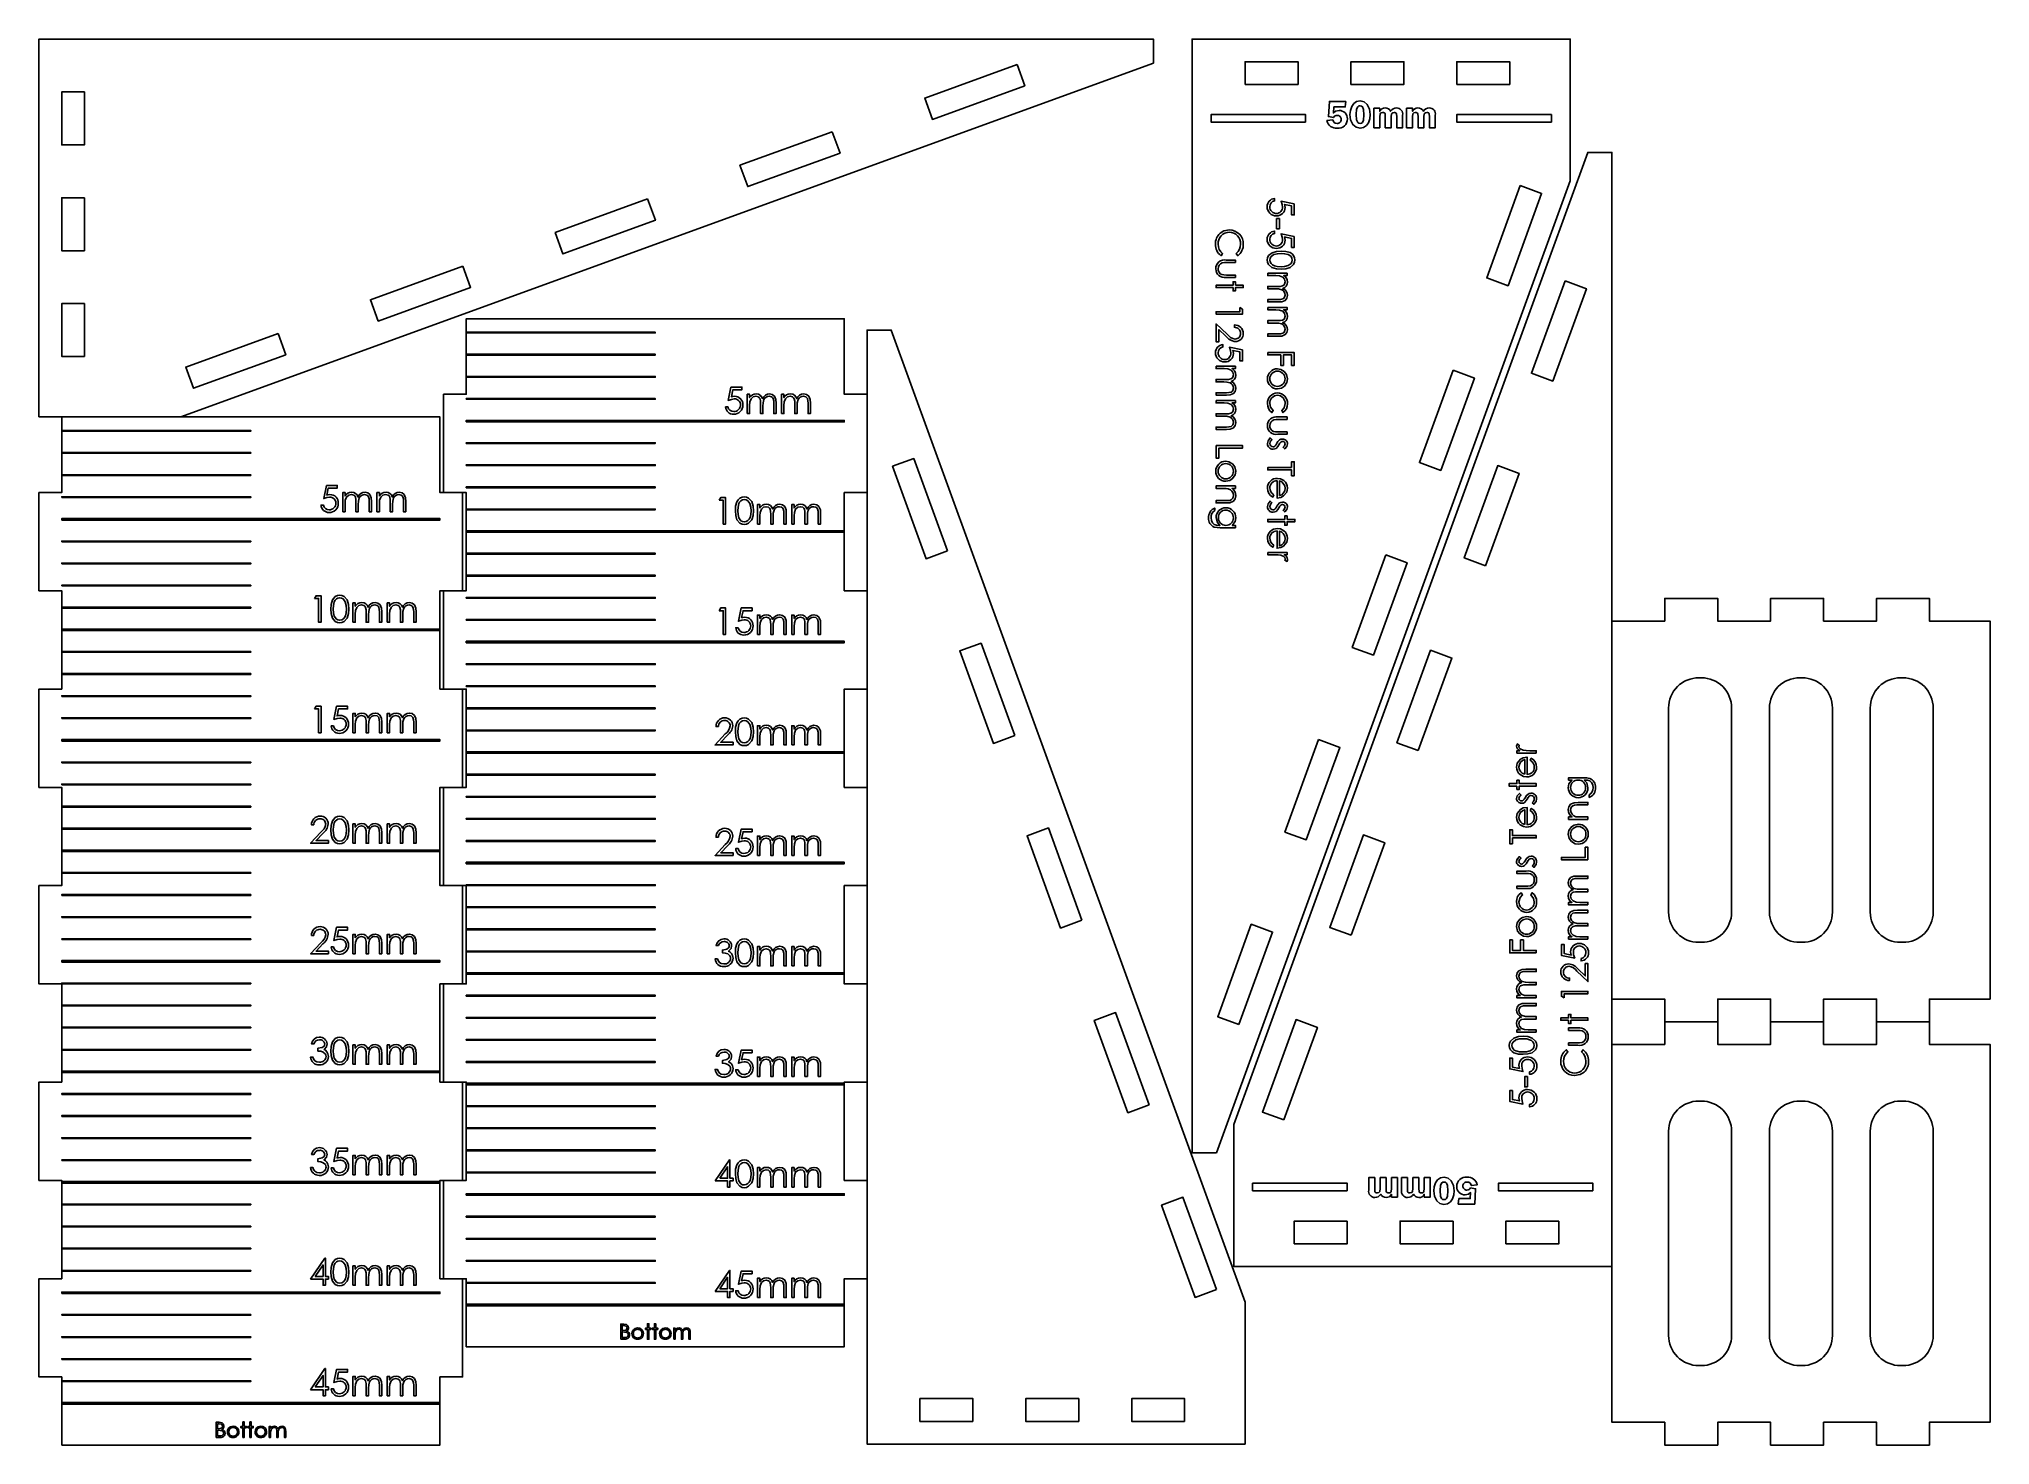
# Model space of a CAD drawing. Extents: x 1 to 259, y 0 to 186.
import ezdxf

# ---------------------------------------------------------------- set-up
doc = ezdxf.new("R2010")
doc.units = 0
doc.layers.add('CUT', color=1, linetype='CONTINUOUS')
doc.layers.add('ENGRAVE', color=3, linetype='CONTINUOUS')

msp = doc.modelspace()

# ---------------------------------------------------------------- linework, layer by layer
at = {"layer": 'CUT'}
for points in [[(0.72, 136.43), (0.72, 186.43), (148.1, 186.43), (148.1, 183.24), (19.5, 136.43)], [(156.42, 39.06), (203.22, 167.66), (203.22, 186.43), (153.22, 186.43), (153.22, 39.06)], [(160.22, 180.43), (167.22, 180.43), (167.22, 183.43), (160.22, 183.43)], [(174.22, 180.43), (181.22, 180.43), (181.22, 183.43), (174.22, 183.43)], [(188.22, 180.43), (195.22, 180.43), (195.22, 183.43), (188.22, 183.43)], [(130.07, 183.06), (131.09, 180.24), (118.88, 175.79), (117.85, 178.61)], [(6.72, 179.43), (6.72, 172.43), (3.72, 172.43), (3.72, 179.43)], [(105.63, 174.17), (106.66, 171.35), (94.44, 166.9), (93.42, 169.72)], [(208.72, 24.06), (208.72, 171.43), (205.53, 171.43), (158.72, 42.83), (158.72, 24.06)], [(6.72, 165.43), (6.72, 158.43), (3.72, 158.43), (3.72, 165.43)], [(81.2, 165.28), (82.23, 162.46), (70.01, 158.01), (68.99, 160.83)], [(196.61, 167.03), (192.17, 154.82), (194.99, 153.79), (199.43, 166.01)], [(56.77, 156.38), (57.8, 153.56), (45.58, 149.12), (44.55, 151.94)], [(202.54, 154.42), (198.09, 142.21), (200.91, 141.18), (205.35, 153.4)], [(6.72, 151.43), (6.72, 144.43), (3.72, 144.43), (3.72, 151.43)], [(32.34, 147.49), (33.36, 144.67), (21.15, 140.22), (20.12, 143.04)], [(57.23, 13.43), (107.22, 13.43), (107.22, 18.84), (107.22, 19.04), (107.22, 22.43), (110.22, 22.43), (110.22, 35.43), (107.22, 35.43), (107.22, 48.08), (107.22, 48.28), (107.22, 48.43), (110.22, 48.43), (110.22, 61.43), (107.22, 61.43), (107.22, 62.7), (107.22, 62.9), (107.22, 74.43), (110.22, 74.43), (110.22, 87.43), (107.22, 87.43), (107.22, 91.94), (107.22, 92.14), (107.22, 100.43), (110.22, 100.43), (110.22, 113.43), (107.22, 113.43), (107.22, 121.17), (107.22, 121.37), (107.22, 126.43), (110.22, 126.43), (110.22, 139.43), (107.22, 139.43), (107.22, 149.43), (57.23, 149.43), (57.23, 147.64), (57.23, 147.54), (57.23, 144.72), (57.23, 144.62), (57.23, 141.79), (57.23, 141.69), (57.23, 139.43), (54.23, 139.43), (54.23, 126.43), (57.23, 126.43), (57.23, 124.25), (57.23, 124.15), (57.23, 121.37), (57.23, 121.17), (57.23, 118.4), (57.23, 118.3), (57.23, 115.48), (57.23, 115.38), (57.23, 113.43), (54.23, 113.43), (54.23, 100.43), (57.23, 100.43), (57.23, 97.93), (57.23, 97.83), (57.23, 95.01), (57.23, 94.91), (57.23, 92.14), (57.23, 91.94), (57.23, 89.16), (57.23, 89.06), (57.23, 87.43), (54.23, 87.43), (54.23, 74.43), (57.23, 74.43), (57.23, 71.62), (57.23, 71.52), (57.23, 68.7), (57.23, 68.6), (57.23, 65.77), (57.23, 65.67), (57.23, 62.9), (57.23, 62.7), (57.23, 61.43), (54.23, 61.43), (54.23, 48.43), (57.23, 48.43), (57.23, 48.28), (57.23, 48.08), (57.23, 45.31), (57.23, 45.21), (57.23, 42.38), (57.23, 42.28), (57.23, 39.46), (57.23, 39.36), (57.23, 36.53), (57.23, 36.43), (57.23, 35.43), (54.23, 35.43), (54.23, 22.43), (57.23, 22.43), (57.23, 21.92), (57.23, 21.82), (57.23, 19.04), (57.23, 18.84)], [(160.22, 0.56), (110.22, 0.56), (110.22, 147.93), (113.42, 147.93), (160.22, 19.33)], [(187.72, 142.6), (183.27, 130.39), (186.09, 129.36), (190.54, 141.58)], [(3.72, 0.43), (53.73, 0.43), (53.73, 5.84), (53.73, 6.04), (53.73, 9.43), (56.73, 9.43), (56.73, 22.43), (53.73, 22.43), (53.73, 35.08), (53.73, 35.28), (53.73, 35.43), (56.73, 35.43), (56.73, 48.43), (53.73, 48.43), (53.73, 49.7), (53.73, 49.9), (53.73, 61.43), (56.73, 61.43), (56.73, 74.43), (53.73, 74.43), (53.73, 78.94), (53.73, 79.14), (53.73, 87.43), (56.73, 87.43), (56.73, 100.43), (53.73, 100.43), (53.73, 108.17), (53.73, 108.37), (53.73, 113.43), (56.73, 113.43), (56.73, 126.43), (53.73, 126.43), (53.73, 136.43), (3.72, 136.43), (3.72, 134.64), (3.72, 134.54), (3.72, 131.72), (3.72, 131.62), (3.72, 128.79), (3.72, 128.69), (3.72, 126.43), (0.72, 126.43), (0.72, 113.43), (3.72, 113.43), (3.72, 111.25), (3.72, 111.15), (3.72, 108.37), (3.72, 108.17), (3.72, 105.4), (3.72, 105.3), (3.72, 102.48), (3.72, 102.38), (3.72, 100.43), (0.72, 100.43), (0.72, 87.43), (3.72, 87.43), (3.72, 84.93), (3.72, 84.83), (3.72, 82.01), (3.72, 81.91), (3.72, 79.14), (3.72, 78.94), (3.72, 76.16), (3.72, 76.06), (3.72, 74.43), (0.72, 74.43), (0.72, 61.43), (3.72, 61.43), (3.72, 58.62), (3.72, 58.52), (3.72, 55.7), (3.72, 55.6), (3.72, 52.77), (3.72, 52.67), (3.72, 49.9), (3.72, 49.7), (3.72, 48.43), (0.72, 48.43), (0.72, 35.43), (3.72, 35.43), (3.72, 35.28), (3.72, 35.08), (3.72, 32.31), (3.72, 32.21), (3.72, 29.38), (3.72, 29.28), (3.72, 26.46), (3.72, 26.36), (3.72, 23.53), (3.72, 23.43), (3.72, 22.43), (0.72, 22.43), (0.72, 9.43), (3.72, 9.43), (3.72, 8.92), (3.72, 8.82), (3.72, 6.04), (3.72, 5.84)], [(120.86, 118.71), (118.04, 117.68), (113.6, 129.9), (116.41, 130.92)], [(192.02, 116.75), (196.46, 128.97), (193.64, 129.99), (189.2, 117.78)], [(178.83, 118.17), (174.38, 105.95), (177.2, 104.93), (181.65, 117.14)], [(208.72, 109.43), (208.72, 59.43), (215.72, 59.43), (215.72, 56.43), (222.72, 56.43), (222.72, 59.43), (229.72, 59.43), (229.72, 56.43), (236.72, 56.43), (236.72, 59.43), (243.72, 59.43), (243.72, 56.43), (250.72, 56.43), (250.72, 59.43), (258.73, 59.43), (258.73, 109.43), (250.72, 109.43), (250.72, 112.43), (243.72, 112.43), (243.72, 109.43), (236.72, 109.43), (236.72, 112.43), (229.72, 112.43), (229.72, 109.43), (222.72, 109.43), (222.72, 112.43), (215.72, 112.43), (215.72, 109.43)], [(129.75, 94.28), (126.93, 93.25), (122.49, 105.47), (125.31, 106.49)], [(183.12, 92.32), (187.57, 104.53), (184.75, 105.56), (180.3, 93.34)], [(169.93, 93.74), (165.49, 81.52), (168.31, 80.5), (172.75, 92.71)], [(138.65, 69.84), (135.83, 68.82), (131.38, 81.03), (134.2, 82.06)], [(174.23, 67.89), (178.68, 80.1), (175.86, 81.13), (171.41, 68.91)], [(159.41, 56.06), (163.86, 68.28), (161.04, 69.31), (156.6, 57.09)], [(147.54, 45.41), (144.72, 44.39), (140.27, 56.6), (143.09, 57.63)], [(165.34, 43.45), (169.78, 55.67), (166.96, 56.7), (162.52, 44.48)], [(208.72, 53.43), (208.72, 3.43), (215.72, 3.43), (215.72, 0.43), (222.72, 0.43), (222.72, 3.43), (229.72, 3.43), (229.72, 0.43), (236.72, 0.43), (236.72, 3.43), (243.72, 3.43), (243.72, 0.43), (250.72, 0.43), (250.72, 3.43), (258.73, 3.43), (258.73, 53.43), (250.72, 53.43), (250.72, 56.43), (243.72, 56.43), (243.72, 53.43), (236.72, 53.43), (236.72, 56.43), (229.72, 56.43), (229.72, 53.43), (222.72, 53.43), (222.72, 56.43), (215.72, 56.43), (215.72, 53.43)], [(156.43, 20.98), (153.61, 19.95), (149.17, 32.17), (151.99, 33.2)], [(173.72, 30.06), (166.72, 30.06), (166.72, 27.06), (173.72, 27.06)], [(187.72, 30.06), (180.72, 30.06), (180.72, 27.06), (187.72, 27.06)], [(201.72, 30.06), (194.72, 30.06), (194.72, 27.06), (201.72, 27.06)], [(124.22, 3.56), (117.22, 3.56), (117.22, 6.56), (124.22, 6.56)], [(138.22, 3.56), (131.22, 3.56), (131.22, 6.56), (138.22, 6.56)], [(152.22, 3.56), (145.22, 3.56), (145.22, 6.56), (152.22, 6.56)]]:
    msp.add_lwpolyline(points, close=True, dxfattribs=at)
for points in [[(220.56, 101.93), (220.22, 101.93, 0.414214), (216.22, 97.93), (216.22, 70.93, 0.414214), (220.22, 66.93), (220.56, 66.93, 0.414214), (224.56, 70.93), (224.56, 97.93, 0.414214)], [(237.89, 70.93), (237.89, 97.93, 0.414214), (233.89, 101.93), (233.56, 101.93, 0.414214), (229.56, 97.93), (229.56, 70.93, 0.414214), (233.56, 66.93), (233.89, 66.93, 0.414214)], [(251.22, 70.93), (251.22, 97.93, 0.414214), (247.22, 101.93), (246.89, 101.93, 0.414214), (242.89, 97.93), (242.89, 70.93, 0.414214), (246.89, 66.93), (247.22, 66.93, 0.414214)], [(220.56, 45.93), (220.22, 45.93, 0.414214), (216.22, 41.93), (216.22, 14.93, 0.414214), (220.22, 10.93), (220.56, 10.93, 0.414214), (224.56, 14.93), (224.56, 41.93, 0.414214)], [(237.89, 14.93), (237.89, 41.93, 0.414214), (233.89, 45.93), (233.56, 45.93, 0.414214), (229.56, 41.93), (229.56, 14.93, 0.414214), (233.56, 10.93), (233.89, 10.93, 0.414214)], [(251.22, 14.93), (251.22, 41.93, 0.414214), (247.22, 45.93), (246.89, 45.93, 0.414214), (242.89, 41.93), (242.89, 14.93, 0.414214), (246.89, 10.93), (247.22, 10.93, 0.414214)]]:
    msp.add_lwpolyline(points, format="xyb", close=True, dxfattribs=at)
at = {"layer": 'ENGRAVE'}
for points in [[(173.56, 178.18), (173.46, 177.45), (171.96, 177.45), (171.91, 176.66), (172.19, 176.87), (172.64, 176.97, -0.42923), (173.75, 175.86, -0.450584), (172.4, 174.63, -0.374371), (171.03, 175.63), (171.81, 175.75), (171.96, 175.43), (172.15, 175.3), (172.38, 175.26, 0.43096), (172.93, 175.79, 0.419964), (172.39, 176.33, 0.280675), (171.91, 176.04), (171.24, 176.16), (171.37, 178.18)], [(181.04, 176.35, 0.4989), (180.24, 177.31, 0.297174), (179.47, 176.87, 0.303784), (178.76, 177.31, 0.325759), (178.03, 176.87), (178.03, 177.26), (177.25, 177.26), (177.25, 174.68), (178.03, 174.68), (178.03, 176.12), (178.09, 176.53), (178.14, 176.61), (178.22, 176.68), (178.42, 176.72), (178.52, 176.71), (178.61, 176.67), (178.69, 176.6), (178.73, 176.52), (178.76, 176.12), (178.76, 174.68), (179.54, 174.68), (179.54, 176.12), (179.59, 176.53), (179.65, 176.61), (179.74, 176.67), (179.94, 176.72), (180.04, 176.71), (180.13, 176.68), (180.2, 176.61), (180.25, 176.52), (180.27, 176.12), (180.27, 174.68), (181.04, 174.68)], [(185.37, 176.35, 0.4989), (184.57, 177.31, 0.297174), (183.8, 176.87, 0.303784), (183.08, 177.31, 0.325759), (182.36, 176.87), (182.36, 177.26), (181.58, 177.26), (181.58, 174.68), (182.36, 174.68), (182.36, 176.12), (182.41, 176.53), (182.47, 176.61), (182.55, 176.68), (182.75, 176.72), (182.85, 176.71), (182.94, 176.67), (183.01, 176.6), (183.06, 176.52), (183.09, 176.12), (183.09, 174.68), (183.86, 174.68), (183.86, 176.12), (183.92, 176.53), (183.98, 176.61), (184.06, 176.67), (184.26, 176.72), (184.36, 176.71), (184.46, 176.68), (184.53, 176.61), (184.57, 176.52), (184.59, 176.12), (184.59, 174.68), (185.37, 174.68)], [(166.72, 164.61), (166.72, 163.17), (166.37, 163.17), (166.37, 164.36), (165.45, 164.55), (165.49, 164.37), (165.51, 164.14, -0.435968), (164.37, 163.04, -0.432728), (163.14, 164.26, -0.39378), (164.12, 165.33), (164.12, 165.01, 0.374609), (163.49, 164.24, 0.422067), (164.38, 163.35, 0.446087), (165.15, 164.2), (165.11, 164.54), (164.97, 164.97)], [(159.98, 159.29, 0.426808), (158.16, 161.17), (157.42, 161.04), (156.91, 160.73, 0.228921), (156.3, 159.29, 0.241801), (157.04, 157.76), (157.24, 158.04, -0.227271), (156.66, 159.29, -0.431176), (158.14, 160.86, -0.42218), (159.62, 159.31, -0.230616), (159.04, 158.04), (159.25, 157.76, 0.246363)], [(166.72, 160.3), (166.72, 158.86), (166.37, 158.86), (166.37, 160.05), (165.45, 160.24), (165.49, 160.06), (165.51, 159.83, -0.435968), (164.37, 158.73, -0.432728), (163.14, 159.95, -0.39378), (164.12, 161.02), (164.12, 160.7, 0.374609), (163.49, 159.93, 0.422067), (164.38, 159.04, 0.446087), (165.15, 159.89), (165.11, 160.23), (164.97, 160.66)], [(166.46, 157.19), (166.41, 156.95), (166.3, 156.74), (165.92, 156.46), (165.45, 156.34), (164.97, 156.31), (164.48, 156.34), (164.1, 156.44, -0.329147), (163.49, 157.19), (163.54, 157.43), (163.65, 157.64), (164.03, 157.92), (164.5, 158.03), (164.97, 158.06), (165.45, 158.03), (165.92, 157.92), (166.13, 157.8), (166.3, 157.64), (166.42, 157.43)], [(157.14, 155.26, -0.329251), (156.66, 156.03, -0.337955), (157.17, 156.82), (157.5, 156.86), (157.76, 156.87), (158.95, 156.87), (158.95, 157.18), (157.73, 157.18, 0.488637), (156.35, 156.03, 0.47666), (157.7, 154.89), (158.95, 154.89), (158.95, 155.21), (157.76, 155.21), (157.41, 155.22)], [(163.22, 155.45), (163.22, 155.14), (164.3, 155.14), (164.76, 155.11), (165.19, 154.94), (165.43, 154.66), (165.51, 154.31), (165.43, 153.99), (165.33, 153.86), (165.18, 153.78), (164.86, 153.71), (164.53, 153.7), (163.22, 153.7), (163.22, 153.39), (164.22, 153.39), (164.65, 153.37), (165.07, 153.26), (165.25, 153.14), (165.39, 152.97), (165.48, 152.78), (165.51, 152.56), (165.44, 152.26), (165.35, 152.13), (165.23, 152.04), (164.92, 151.97), (164.61, 151.95), (163.22, 151.95), (163.22, 151.64), (164.61, 151.64), (165.08, 151.67), (165.52, 151.85), (165.75, 152.14), (165.83, 152.51, 0.286572), (165.21, 153.44, 0.348775), (165.83, 154.26), (165.79, 154.56), (165.7, 154.78), (165.51, 155), (165.34, 155.14), (165.78, 155.14), (165.78, 155.45)], [(163.22, 150.92), (163.22, 150.61), (164.3, 150.61), (164.76, 150.58), (165.19, 150.41), (165.43, 150.13), (165.51, 149.78), (165.43, 149.46), (165.33, 149.33), (165.18, 149.24), (164.86, 149.18), (164.53, 149.17), (163.22, 149.17), (163.22, 148.86), (164.22, 148.86), (164.65, 148.84), (165.07, 148.73), (165.25, 148.61), (165.39, 148.44), (165.48, 148.24), (165.51, 148.03), (165.44, 147.73), (165.35, 147.6), (165.23, 147.51), (164.92, 147.43), (164.61, 147.42), (163.22, 147.42), (163.22, 147.11), (164.61, 147.11), (165.08, 147.14), (165.52, 147.32), (165.75, 147.61), (165.83, 147.97, 0.286572), (165.21, 148.91, 0.348775), (165.83, 149.73), (165.79, 150.03), (165.7, 150.25), (165.51, 150.47), (165.34, 150.61), (165.78, 150.61), (165.78, 150.92)], [(159.62, 147.49, 0.421278), (158.81, 148.3), (158.81, 148.61, -0.420795), (159.98, 147.47, -0.42786), (158.94, 146.41, -0.220719), (157.69, 147.12), (156.75, 148), (156.75, 146.37), (156.39, 146.37), (156.39, 148.75), (157.84, 147.39, 0.193513), (158.91, 146.73, 0.419337)], [(159.89, 145.29), (159.89, 143.85), (159.53, 143.85), (159.53, 145.04), (158.61, 145.23), (158.66, 145.05), (158.68, 144.82, -0.435968), (157.54, 143.72, -0.432728), (156.3, 144.94, -0.39378), (157.29, 146.01), (157.29, 145.69, 0.374609), (156.66, 144.92, 0.422067), (157.55, 144.03, 0.446087), (158.32, 144.88), (158.28, 145.22), (158.14, 145.65)], [(156.39, 143.14), (156.39, 142.82), (157.47, 142.82), (157.93, 142.79), (158.36, 142.62), (158.59, 142.35), (158.68, 141.99), (158.6, 141.68), (158.49, 141.55), (158.35, 141.46), (158.03, 141.4), (157.69, 141.39), (156.39, 141.39), (156.39, 141.07), (157.39, 141.07), (157.82, 141.05), (158.24, 140.95), (158.42, 140.82), (158.56, 140.66), (158.65, 140.46), (158.68, 140.24), (158.61, 139.94), (158.52, 139.81), (158.39, 139.72), (158.09, 139.65), (157.78, 139.64), (156.39, 139.64), (156.39, 139.32), (157.78, 139.32), (158.25, 139.36), (158.69, 139.53), (158.92, 139.82), (158.99, 140.19, 0.286572), (158.38, 141.13, 0.348775), (158.99, 141.94), (158.95, 142.24), (158.86, 142.47), (158.68, 142.68), (158.5, 142.82), (158.95, 142.82), (158.95, 143.14)], [(165.4, 142.45), (164.93, 142.73), (164.5, 142.8, 0.424108), (163.18, 141.47, 0.42267), (164.5, 140.15), (165.04, 140.26), (165.41, 140.5), (165.75, 141), (165.83, 141.47), (165.7, 142.07)], [(164.49, 142.49, 0.422157), (163.49, 141.48, 0.421669), (164.49, 140.47, 0.416601), (165.51, 141.48, 0.417532)], [(92.23, 140.38), (93.67, 140.38), (93.67, 140.02), (92.48, 140.02), (92.29, 139.1), (92.47, 139.14), (92.7, 139.17, -0.435968), (93.8, 138.02, -0.432728), (92.58, 136.79, -0.39378), (91.52, 137.77), (91.83, 137.77, 0.374609), (92.6, 137.15, 0.422067), (93.49, 138.03, 0.446087), (92.65, 138.81), (92.3, 138.76), (91.88, 138.63)], [(94.39, 136.88), (94.7, 136.88), (94.7, 137.95), (94.73, 138.42), (94.9, 138.84), (95.18, 139.08), (95.53, 139.17), (95.85, 139.08), (95.98, 138.98), (96.07, 138.84), (96.13, 138.51), (96.14, 138.18), (96.14, 136.88), (96.45, 136.88), (96.45, 137.87), (96.47, 138.31), (96.58, 138.73), (96.7, 138.91), (96.87, 139.05), (97.07, 139.14), (97.28, 139.17), (97.58, 139.1), (97.71, 139), (97.8, 138.88), (97.88, 138.58), (97.89, 138.26), (97.89, 136.88), (98.2, 136.88), (98.2, 138.26), (98.17, 138.74), (97.99, 139.17), (97.7, 139.4), (97.34, 139.48, 0.286572), (96.4, 138.86, 0.348775), (95.58, 139.48), (95.28, 139.44), (95.06, 139.35), (94.84, 139.16), (94.7, 138.99), (94.7, 139.43), (94.39, 139.43)], [(98.92, 136.88), (99.23, 136.88), (99.23, 137.95), (99.27, 138.42), (99.43, 138.84), (99.71, 139.08), (100.06, 139.17), (100.38, 139.08), (100.51, 138.98), (100.6, 138.84), (100.66, 138.51), (100.67, 138.18), (100.67, 136.88), (100.98, 136.88), (100.98, 137.87), (101, 138.31), (101.11, 138.73), (101.23, 138.91), (101.4, 139.05), (101.6, 139.14), (101.81, 139.17), (102.12, 139.1), (102.24, 139), (102.34, 138.88), (102.41, 138.58), (102.42, 138.26), (102.42, 136.88), (102.73, 136.88), (102.73, 138.26), (102.7, 138.74), (102.52, 139.17), (102.23, 139.4), (101.87, 139.48, 0.286572), (100.93, 138.86, 0.348775), (100.12, 139.48), (99.81, 139.44), (99.59, 139.35), (99.37, 139.16), (99.23, 138.99), (99.23, 139.43), (98.92, 139.43)], [(165.83, 138.18, 0.425629), (164.48, 139.61, 0.42326), (163.18, 138.21, 0.254724), (163.77, 137.01), (163.94, 137.27), (163.58, 137.74), (163.49, 138.2, -0.424615), (164.51, 139.3, -0.421962), (165.51, 138.21), (165.37, 137.63), (165.06, 137.27), (165.23, 137.01, 0.269036)], [(156.39, 138.6), (156.39, 138.29), (157.47, 138.29), (157.93, 138.26), (158.36, 138.09), (158.59, 137.81), (158.68, 137.46), (158.6, 137.14), (158.49, 137.02), (158.35, 136.93), (158.03, 136.86), (157.69, 136.85), (156.39, 136.85), (156.39, 136.54), (157.39, 136.54), (157.82, 136.52), (158.24, 136.41), (158.42, 136.29), (158.56, 136.12), (158.65, 135.93), (158.68, 135.71), (158.61, 135.41), (158.52, 135.28), (158.39, 135.19), (158.09, 135.12), (157.78, 135.1), (156.39, 135.1), (156.39, 134.79), (157.78, 134.79), (158.25, 134.82), (158.69, 135), (158.92, 135.29), (158.99, 135.66, 0.286572), (158.38, 136.59, 0.348775), (158.99, 137.41), (158.95, 137.71), (158.86, 137.94), (158.68, 138.15), (158.5, 138.29), (158.95, 138.29), (158.95, 138.6)], [(163.97, 134.51, -0.329251), (163.49, 135.28, -0.337955), (164, 136.06), (164.33, 136.11), (164.6, 136.11), (165.78, 136.11), (165.78, 136.43), (164.56, 136.43, 0.488637), (163.18, 135.28, 0.47666), (164.54, 134.14), (165.78, 134.14), (165.78, 134.45), (164.6, 134.45), (164.25, 134.46)], [(165.83, 132.86), (165.74, 132.54), (165.46, 132.21), (165.24, 132.42, 0.222319), (165.51, 132.86, 0.412221), (165.17, 133.2), (165.06, 133.18), (164.94, 133.11), (164.81, 132.96), (164.67, 132.74), (164.54, 132.52), (164.31, 132.28), (164.15, 132.2), (163.92, 132.16, -0.425591), (163.18, 132.91), (163.25, 133.27), (163.53, 133.65), (163.76, 133.44, 0.222284), (163.49, 132.93, 0.411008), (163.91, 132.48), (164.02, 132.5), (164.15, 132.57), (164.28, 132.72), (164.41, 132.95), (164.54, 133.17), (164.76, 133.39), (164.93, 133.48), (165.16, 133.51, -0.430205)], [(158.57, 130.22), (158.09, 130.51), (157.66, 130.57, 0.424108), (156.35, 129.25, 0.42267), (157.66, 127.92), (158.21, 128.03), (158.57, 128.28), (158.91, 128.78), (158.99, 129.25), (158.86, 129.84)], [(157.66, 130.26, 0.422157), (156.66, 129.25, 0.421669), (157.66, 128.24, 0.416601), (158.68, 129.25, 0.417532)], [(38.73, 127.38), (40.17, 127.38), (40.17, 127.02), (38.98, 127.02), (38.79, 126.1), (38.97, 126.14), (39.2, 126.17, -0.435968), (40.3, 125.02, -0.432728), (39.08, 123.79, -0.39378), (38.02, 124.77), (38.33, 124.77, 0.374609), (39.1, 124.15, 0.422067), (39.99, 125.03, 0.446087), (39.15, 125.81), (38.8, 125.76), (38.38, 125.63)], [(40.89, 123.88), (41.2, 123.88), (41.2, 124.95), (41.23, 125.42), (41.4, 125.84), (41.68, 126.08), (42.03, 126.17), (42.35, 126.08), (42.48, 125.98), (42.57, 125.84), (42.63, 125.51), (42.64, 125.18), (42.64, 123.88), (42.95, 123.88), (42.95, 124.87), (42.97, 125.31), (43.08, 125.73), (43.2, 125.91), (43.37, 126.05), (43.57, 126.14), (43.78, 126.17), (44.08, 126.1), (44.21, 126), (44.3, 125.88), (44.38, 125.58), (44.39, 125.26), (44.39, 123.88), (44.7, 123.88), (44.7, 125.26), (44.67, 125.74), (44.49, 126.17), (44.2, 126.4), (43.84, 126.48, 0.286572), (42.9, 125.86, 0.348775), (42.08, 126.48), (41.78, 126.44), (41.56, 126.35), (41.34, 126.16), (41.2, 125.99), (41.2, 126.43), (40.89, 126.43)], [(45.42, 123.88), (45.73, 123.88), (45.73, 124.95), (45.77, 125.42), (45.93, 125.84), (46.21, 126.08), (46.56, 126.17), (46.88, 126.08), (47.01, 125.98), (47.1, 125.84), (47.16, 125.51), (47.17, 125.18), (47.17, 123.88), (47.48, 123.88), (47.48, 124.87), (47.5, 125.31), (47.61, 125.73), (47.73, 125.91), (47.9, 126.05), (48.1, 126.14), (48.31, 126.17), (48.62, 126.1), (48.74, 126), (48.84, 125.88), (48.91, 125.58), (48.92, 125.26), (48.92, 123.88), (49.23, 123.88), (49.23, 125.26), (49.2, 125.74), (49.02, 126.17), (48.73, 126.4), (48.37, 126.48, 0.286572), (47.43, 125.86, 0.348775), (46.62, 126.48), (46.31, 126.44), (46.09, 126.35), (45.87, 126.16), (45.73, 125.99), (45.73, 126.43), (45.42, 126.43)], [(158.68, 126.06, 0.338271), (158, 126.93), (157.7, 126.97), (157.32, 126.98), (156.39, 126.98), (156.39, 127.3), (158.95, 127.3), (158.95, 126.98), (158.49, 126.98, -0.249864), (158.99, 126.01), (158.92, 125.62), (158.68, 125.29), (158.21, 125.09), (157.7, 125.05), (156.39, 125.05), (156.39, 125.37), (157.59, 125.37), (157.85, 125.37), (158.18, 125.4, 0.38558)], [(164.03, 126.12), (163.89, 125.84, -0.295972), (163.18, 127.02, -0.43162), (164.5, 128.31), (164.9, 128.25), (165.35, 128.01, -0.241274), (165.83, 127.01), (165.73, 126.5), (165.32, 125.98), (164.96, 125.79), (164.44, 125.7), (164.44, 127.99, 0.424058), (163.49, 127.06, 0.277588)], [(165.51, 127), (165.47, 127.31), (165.27, 127.65), (165.07, 127.83), (164.75, 127.96), (164.75, 126.02, 0.364345)], [(93.13, 124.02), (93.16, 124.5), (93.27, 124.97), (93.38, 125.18), (93.55, 125.35), (93.76, 125.46), (94, 125.51), (94.23, 125.46), (94.44, 125.35), (94.73, 124.97), (94.85, 124.5), (94.88, 124.02), (94.85, 123.53), (94.75, 123.14, -0.329147), (94, 122.54), (93.76, 122.59), (93.55, 122.7), (93.27, 123.08), (93.16, 123.54)], [(95.73, 122.27), (96.05, 122.27), (96.05, 123.35), (96.08, 123.81), (96.25, 124.24), (96.53, 124.48), (96.88, 124.56), (97.19, 124.48), (97.32, 124.38), (97.41, 124.23), (97.47, 123.91), (97.48, 123.58), (97.48, 122.27), (97.8, 122.27), (97.8, 123.27), (97.82, 123.7), (97.93, 124.12), (98.05, 124.3), (98.21, 124.44), (98.41, 124.53), (98.63, 124.56), (98.93, 124.49), (99.06, 124.4), (99.15, 124.28), (99.22, 123.97), (99.23, 123.66), (99.23, 122.27), (99.55, 122.27), (99.55, 123.66), (99.51, 124.13), (99.34, 124.57), (99.05, 124.8), (98.68, 124.88, 0.286572), (97.74, 124.26, 0.348775), (96.93, 124.88), (96.63, 124.84), (96.4, 124.75), (96.19, 124.56), (96.05, 124.39), (96.05, 124.83), (95.73, 124.83)], [(100.27, 122.27), (100.58, 122.27), (100.58, 123.35), (100.61, 123.81), (100.78, 124.24), (101.06, 124.48), (101.41, 124.56), (101.73, 124.48), (101.86, 124.38), (101.94, 124.23), (102.01, 123.91), (102.02, 123.58), (102.02, 122.27), (102.33, 122.27), (102.33, 123.27), (102.35, 123.7), (102.46, 124.12), (102.58, 124.3), (102.75, 124.44), (102.94, 124.53), (103.16, 124.56), (103.46, 124.49), (103.59, 124.4), (103.68, 124.28), (103.75, 123.97), (103.77, 123.66), (103.77, 122.27), (104.08, 122.27), (104.08, 123.66), (104.05, 124.13), (103.87, 124.57), (103.58, 124.8), (103.21, 124.88, 0.286572), (102.28, 124.26, 0.348775), (101.46, 124.88), (101.16, 124.84), (100.94, 124.75), (100.72, 124.56), (100.58, 124.39), (100.58, 124.83), (100.27, 124.83)], [(158.5, 122.09), (158.9, 122.6), (158.99, 123.1, 0.413569), (157.68, 124.42, 0.418558), (156.39, 123.11), (156.55, 122.48), (156.88, 122.09), (156.75, 122.09), (156.44, 122.11), (156.14, 122.19), (155.91, 122.41), (155.76, 122.74), (155.72, 123.1, -0.281901), (156.21, 124.07), (156.21, 124.38, 0.335153), (155.4, 123.07, 0.329904), (156.14, 121.87), (156.57, 121.79), (156.92, 121.78), (158.95, 121.78), (158.95, 122.09)], [(157.67, 124.11, 0.437176), (156.71, 123.1, 0.444337), (157.68, 122.09, 0.427505), (158.68, 123.08, 0.419516)], [(165.83, 124.52), (165.74, 124.19), (165.46, 123.86), (165.24, 124.08, 0.222319), (165.51, 124.52, 0.412221), (165.17, 124.85), (165.06, 124.83), (164.94, 124.76), (164.81, 124.62), (164.67, 124.4), (164.54, 124.18), (164.31, 123.94), (164.15, 123.86), (163.92, 123.82, -0.425591), (163.18, 124.57), (163.25, 124.93), (163.53, 125.3), (163.76, 125.09, 0.222284), (163.49, 124.58, 0.411008), (163.91, 124.13), (164.02, 124.15), (164.15, 124.22), (164.28, 124.38), (164.41, 124.61), (164.54, 124.82), (164.76, 125.05), (164.93, 125.13), (165.16, 125.16, -0.430205)], [(164.03, 119.48), (163.89, 119.2, -0.295972), (163.18, 120.38, -0.43162), (164.5, 121.66), (164.9, 121.61), (165.35, 121.37, -0.241274), (165.83, 120.37), (165.73, 119.86), (165.32, 119.34), (164.96, 119.15), (164.44, 119.06), (164.44, 121.35, 0.424058), (163.49, 120.42, 0.277588)], [(165.51, 120.35), (165.47, 120.67), (165.27, 121.01), (165.07, 121.18), (164.75, 121.32), (164.75, 119.38, 0.364345)], [(163.22, 118.52), (163.22, 118.21), (164.08, 118.21), (164.58, 118.2), (164.96, 118.15), (165.36, 117.96), (165.47, 117.82), (165.51, 117.65), (165.5, 117.55), (165.47, 117.48), (165.74, 117.31), (165.81, 117.46), (165.83, 117.59, 0.271095), (165.41, 118.21), (165.78, 118.21), (165.78, 118.52)], [(39.63, 111.02), (39.66, 111.5), (39.77, 111.97), (39.88, 112.18), (40.05, 112.35), (40.26, 112.46), (40.5, 112.51), (40.73, 112.46), (40.94, 112.35), (41.23, 111.97), (41.35, 111.5), (41.38, 111.02), (41.35, 110.53), (41.25, 110.14, -0.329147), (40.5, 109.54), (40.26, 109.59), (40.05, 109.7), (39.77, 110.08), (39.66, 110.54)], [(42.23, 109.27), (42.55, 109.27), (42.55, 110.35), (42.58, 110.81), (42.75, 111.24), (43.03, 111.48), (43.38, 111.56), (43.69, 111.48), (43.82, 111.38), (43.91, 111.23), (43.97, 110.91), (43.98, 110.58), (43.98, 109.27), (44.3, 109.27), (44.3, 110.27), (44.32, 110.7), (44.43, 111.12), (44.55, 111.3), (44.71, 111.44), (44.91, 111.53), (45.13, 111.56), (45.43, 111.49), (45.56, 111.4), (45.65, 111.28), (45.72, 110.97), (45.73, 110.66), (45.73, 109.27), (46.05, 109.27), (46.05, 110.66), (46.01, 111.13), (45.84, 111.57), (45.55, 111.8), (45.18, 111.88, 0.286572), (44.24, 111.26, 0.348775), (43.43, 111.88), (43.13, 111.84), (42.9, 111.75), (42.69, 111.56), (42.55, 111.39), (42.55, 111.83), (42.23, 111.83)], [(46.77, 109.27), (47.08, 109.27), (47.08, 110.35), (47.11, 110.81), (47.28, 111.24), (47.56, 111.48), (47.91, 111.56), (48.23, 111.48), (48.36, 111.38), (48.44, 111.23), (48.51, 110.91), (48.52, 110.58), (48.52, 109.27), (48.83, 109.27), (48.83, 110.27), (48.85, 110.7), (48.96, 111.12), (49.08, 111.3), (49.25, 111.44), (49.44, 111.53), (49.66, 111.56), (49.96, 111.49), (50.09, 111.4), (50.18, 111.28), (50.25, 110.97), (50.27, 110.66), (50.27, 109.27), (50.58, 109.27), (50.58, 110.66), (50.55, 111.13), (50.37, 111.57), (50.08, 111.8), (49.71, 111.88, 0.286572), (48.78, 111.26, 0.348775), (47.96, 111.88), (47.66, 111.84), (47.44, 111.75), (47.22, 111.56), (47.08, 111.39), (47.08, 111.83), (46.77, 111.83)], [(93.18, 108.55, 0.374609), (93.95, 107.92, 0.422067), (94.84, 108.81, 0.446087), (93.99, 109.59), (93.65, 109.54), (93.22, 109.41), (93.58, 111.16), (95.02, 111.16), (95.02, 110.8), (93.83, 110.8), (93.64, 109.88), (93.82, 109.92), (94.05, 109.94, -0.435968), (95.15, 108.8, -0.432728), (93.93, 107.57, -0.39378), (92.86, 108.55)], [(95.73, 107.66), (96.05, 107.66), (96.05, 108.73), (96.08, 109.19), (96.25, 109.62), (96.53, 109.86), (96.88, 109.94), (97.19, 109.86), (97.32, 109.76), (97.41, 109.62), (97.47, 109.29), (97.48, 108.96), (97.48, 107.66), (97.8, 107.66), (97.8, 108.65), (97.82, 109.09), (97.93, 109.51), (98.05, 109.68), (98.21, 109.82), (98.41, 109.91), (98.63, 109.94), (98.93, 109.88), (99.06, 109.78), (99.15, 109.66), (99.22, 109.36), (99.23, 109.04), (99.23, 107.66), (99.55, 107.66), (99.55, 109.04), (99.51, 109.52), (99.34, 109.95), (99.05, 110.18), (98.68, 110.26, 0.286572), (97.74, 109.64, 0.348775), (96.93, 110.26), (96.63, 110.22), (96.4, 110.13), (96.19, 109.94), (96.05, 109.77), (96.05, 110.21), (95.73, 110.21)], [(100.27, 107.66), (100.58, 107.66), (100.58, 108.73), (100.61, 109.19), (100.78, 109.62), (101.06, 109.86), (101.41, 109.94), (101.73, 109.86), (101.86, 109.76), (101.94, 109.62), (102.01, 109.29), (102.02, 108.96), (102.02, 107.66), (102.33, 107.66), (102.33, 108.65), (102.35, 109.09), (102.46, 109.51), (102.58, 109.68), (102.75, 109.82), (102.94, 109.91), (103.16, 109.94), (103.46, 109.88), (103.59, 109.78), (103.68, 109.66), (103.75, 109.36), (103.77, 109.04), (103.77, 107.66), (104.08, 107.66), (104.08, 109.04), (104.05, 109.52), (103.87, 109.95), (103.58, 110.18), (103.21, 110.26, 0.286572), (102.28, 109.64, 0.348775), (101.46, 110.26), (101.16, 110.22), (100.94, 110.13), (100.72, 109.94), (100.58, 109.77), (100.58, 110.21), (100.27, 110.21)], [(39.68, 95.55, 0.374609), (40.45, 94.92, 0.422067), (41.34, 95.81, 0.446087), (40.49, 96.59), (40.15, 96.54), (39.72, 96.41), (40.08, 98.16), (41.52, 98.16), (41.52, 97.8), (40.33, 97.8), (40.14, 96.88), (40.32, 96.92), (40.55, 96.94, -0.435968), (41.65, 95.8, -0.432728), (40.43, 94.57, -0.39378), (39.36, 95.55)], [(42.23, 94.66), (42.55, 94.66), (42.55, 95.73), (42.58, 96.19), (42.75, 96.62), (43.03, 96.86), (43.38, 96.94), (43.69, 96.86), (43.82, 96.76), (43.91, 96.62), (43.97, 96.29), (43.98, 95.96), (43.98, 94.66), (44.3, 94.66), (44.3, 95.65), (44.32, 96.09), (44.43, 96.51), (44.55, 96.68), (44.71, 96.82), (44.91, 96.91), (45.13, 96.94), (45.43, 96.88), (45.56, 96.78), (45.65, 96.66), (45.72, 96.36), (45.73, 96.04), (45.73, 94.66), (46.05, 94.66), (46.05, 96.04), (46.01, 96.52), (45.84, 96.95), (45.55, 97.18), (45.18, 97.26, 0.286572), (44.24, 96.64, 0.348775), (43.43, 97.26), (43.13, 97.22), (42.9, 97.13), (42.69, 96.94), (42.55, 96.77), (42.55, 97.21), (42.23, 97.21)], [(46.77, 94.66), (47.08, 94.66), (47.08, 95.73), (47.11, 96.19), (47.28, 96.62), (47.56, 96.86), (47.91, 96.94), (48.23, 96.86), (48.36, 96.76), (48.44, 96.62), (48.51, 96.29), (48.52, 95.96), (48.52, 94.66), (48.83, 94.66), (48.83, 95.65), (48.85, 96.09), (48.96, 96.51), (49.08, 96.68), (49.25, 96.82), (49.44, 96.91), (49.66, 96.94), (49.96, 96.88), (50.09, 96.78), (50.18, 96.66), (50.25, 96.36), (50.27, 96.04), (50.27, 94.66), (50.58, 94.66), (50.58, 96.04), (50.55, 96.52), (50.37, 96.95), (50.08, 97.18), (49.71, 97.26, 0.286572), (48.78, 96.64, 0.348775), (47.96, 97.26), (47.66, 97.22), (47.44, 97.13), (47.22, 96.94), (47.08, 96.77), (47.08, 97.21), (46.77, 97.21)], [(90.57, 95.46), (90.26, 95.46, -0.420795), (91.4, 96.63, -0.42786), (92.46, 95.59, -0.220719), (91.75, 94.33), (90.87, 93.4), (92.5, 93.4), (92.5, 93.04), (90.13, 93.04), (91.48, 94.49, 0.193513), (92.14, 95.56, 0.419337), (91.39, 96.27, 0.421278)], [(93.13, 94.79), (93.16, 95.27), (93.27, 95.73), (93.38, 95.94), (93.55, 96.11), (93.76, 96.23), (94, 96.27), (94.23, 96.23), (94.44, 96.11), (94.73, 95.73), (94.85, 95.27), (94.88, 94.79), (94.85, 94.29), (94.75, 93.91, -0.329147), (94, 93.31), (93.76, 93.35), (93.55, 93.46), (93.27, 93.84), (93.16, 94.31)], [(95.73, 93.04), (96.05, 93.04), (96.05, 94.11), (96.08, 94.58), (96.25, 95), (96.53, 95.24), (96.88, 95.33), (97.19, 95.24), (97.32, 95.14), (97.41, 95), (97.47, 94.67), (97.48, 94.34), (97.48, 93.04), (97.8, 93.04), (97.8, 94.03), (97.82, 94.47), (97.93, 94.89), (98.05, 95.07), (98.21, 95.21), (98.41, 95.3), (98.63, 95.33), (98.93, 95.26), (99.06, 95.16), (99.15, 95.04), (99.22, 94.74), (99.23, 94.42), (99.23, 93.04), (99.55, 93.04), (99.55, 94.42), (99.51, 94.9), (99.34, 95.33), (99.05, 95.56), (98.68, 95.64, 0.286572), (97.74, 95.02, 0.348775), (96.93, 95.64), (96.63, 95.6), (96.4, 95.51), (96.19, 95.32), (96.05, 95.15), (96.05, 95.59), (95.73, 95.59)], [(100.27, 93.04), (100.58, 93.04), (100.58, 94.11), (100.61, 94.58), (100.78, 95), (101.06, 95.24), (101.41, 95.33), (101.73, 95.24), (101.86, 95.14), (101.94, 95), (102.01, 94.67), (102.02, 94.34), (102.02, 93.04), (102.33, 93.04), (102.33, 94.03), (102.35, 94.47), (102.46, 94.89), (102.58, 95.07), (102.75, 95.21), (102.94, 95.3), (103.16, 95.33), (103.46, 95.26), (103.59, 95.16), (103.68, 95.04), (103.75, 94.74), (103.77, 94.42), (103.77, 93.04), (104.08, 93.04), (104.08, 94.42), (104.05, 94.9), (103.87, 95.33), (103.58, 95.56), (103.21, 95.64, 0.286572), (102.28, 95.02, 0.348775), (101.46, 95.64), (101.16, 95.6), (100.94, 95.51), (100.72, 95.32), (100.58, 95.15), (100.58, 95.59), (100.27, 95.59)], [(198.72, 91.96), (198.72, 92.28), (197.87, 92.28), (197.37, 92.29), (196.99, 92.33), (196.59, 92.53), (196.48, 92.67), (196.44, 92.84), (196.45, 92.93), (196.48, 93), (196.21, 93.18), (196.14, 93.03), (196.12, 92.9, 0.271095), (196.54, 92.28), (196.17, 92.28), (196.17, 91.96)], [(198.46, 90.07, -0.424058), (197.51, 89.14), (197.51, 91.43), (196.99, 91.34), (196.63, 91.15), (196.22, 90.63), (196.12, 90.12, 0.241274), (196.6, 89.12), (197.05, 88.88), (197.45, 88.82, 0.43162), (198.77, 90.11, 0.295972), (198.06, 91.29), (197.92, 91.01, -0.277588)], [(197.2, 89.17), (196.88, 89.3), (196.68, 89.47), (196.48, 89.82), (196.44, 90.13, -0.364345), (197.2, 91.11)], [(205.74, 86.42), (205.74, 86.11, 0.335153), (206.55, 87.41, 0.329904), (205.81, 88.62), (205.38, 88.7), (205.03, 88.71), (203, 88.71), (203, 88.4), (203.45, 88.4), (203.05, 87.89), (202.96, 87.38, 0.413569), (204.27, 86.06, 0.418558), (205.56, 87.37), (205.4, 88.01), (205.07, 88.4), (205.2, 88.4), (205.51, 88.38), (205.81, 88.29), (206.04, 88.08), (206.19, 87.75), (206.23, 87.38, -0.281901)], [(204.28, 86.38, 0.437176), (205.24, 87.39, 0.444337), (204.27, 88.4, 0.427505), (203.27, 87.41, 0.419516)], [(198.19, 85.4, 0.222284), (198.46, 85.9, 0.411008), (198.04, 86.36), (197.93, 86.34), (197.8, 86.27), (197.67, 86.11), (197.54, 85.88), (197.41, 85.67), (197.19, 85.44), (197.02, 85.36), (196.79, 85.32, -0.430205), (196.12, 85.97), (196.21, 86.29), (196.49, 86.62), (196.71, 86.41, 0.222319), (196.44, 85.97, 0.412221), (196.78, 85.64), (196.89, 85.66), (197.01, 85.72), (197.14, 85.87), (197.28, 86.09), (197.41, 86.31), (197.64, 86.55), (197.8, 86.63), (198.03, 86.67, -0.425591), (198.77, 85.92), (198.7, 85.56), (198.42, 85.19)], [(205.56, 83.19), (205.56, 83.51), (204.63, 83.51), (204.25, 83.52), (203.95, 83.55, -0.338271), (203.27, 84.42, -0.38558), (203.77, 85.08), (204.1, 85.12), (204.36, 85.12), (205.56, 85.12), (205.56, 85.44), (204.25, 85.44), (203.74, 85.4), (203.27, 85.19), (203.03, 84.87), (202.96, 84.48, 0.249864), (203.46, 83.51), (203, 83.51), (203, 83.19)], [(37.07, 82.46), (36.76, 82.46, -0.420795), (37.9, 83.63, -0.42786), (38.96, 82.59, -0.220719), (38.25, 81.33), (37.37, 80.4), (39, 80.4), (39, 80.04), (36.63, 80.04), (37.98, 81.49, 0.193513), (38.64, 82.56, 0.419337), (37.89, 83.27, 0.421278)], [(39.63, 81.79), (39.66, 82.27), (39.77, 82.73), (39.88, 82.94), (40.05, 83.11), (40.26, 83.23), (40.5, 83.27), (40.73, 83.23), (40.94, 83.11), (41.23, 82.73), (41.35, 82.27), (41.38, 81.79), (41.35, 81.29), (41.25, 80.91, -0.329147), (40.5, 80.31), (40.26, 80.35), (40.05, 80.46), (39.77, 80.84), (39.66, 81.31)], [(42.23, 80.04), (42.55, 80.04), (42.55, 81.11), (42.58, 81.58), (42.75, 82), (43.03, 82.24), (43.38, 82.33), (43.69, 82.24), (43.82, 82.14), (43.91, 82), (43.97, 81.67), (43.98, 81.34), (43.98, 80.04), (44.3, 80.04), (44.3, 81.03), (44.32, 81.47), (44.43, 81.89), (44.55, 82.07), (44.71, 82.21), (44.91, 82.3), (45.13, 82.33), (45.43, 82.26), (45.56, 82.16), (45.65, 82.04), (45.72, 81.74), (45.73, 81.42), (45.73, 80.04), (46.05, 80.04), (46.05, 81.42), (46.01, 81.9), (45.84, 82.33), (45.55, 82.56), (45.18, 82.64, 0.286572), (44.24, 82.02, 0.348775), (43.43, 82.64), (43.13, 82.6), (42.9, 82.51), (42.69, 82.32), (42.55, 82.15), (42.55, 82.59), (42.23, 82.59)], [(46.77, 80.04), (47.08, 80.04), (47.08, 81.11), (47.11, 81.58), (47.28, 82), (47.56, 82.24), (47.91, 82.33), (48.23, 82.24), (48.36, 82.14), (48.44, 82), (48.51, 81.67), (48.52, 81.34), (48.52, 80.04), (48.83, 80.04), (48.83, 81.03), (48.85, 81.47), (48.96, 81.89), (49.08, 82.07), (49.25, 82.21), (49.44, 82.3), (49.66, 82.33), (49.96, 82.26), (50.09, 82.16), (50.18, 82.04), (50.25, 81.74), (50.27, 81.42), (50.27, 80.04), (50.58, 80.04), (50.58, 81.42), (50.55, 81.9), (50.37, 82.33), (50.08, 82.56), (49.71, 82.64, 0.286572), (48.78, 82.02, 0.348775), (47.96, 82.64), (47.66, 82.6), (47.44, 82.51), (47.22, 82.32), (47.08, 82.15), (47.08, 82.59), (46.77, 82.59)], [(198.46, 83.43, -0.424058), (197.51, 82.5), (197.51, 84.78), (196.99, 84.7), (196.63, 84.51), (196.22, 83.99), (196.12, 83.48, 0.241274), (196.6, 82.48), (197.05, 82.24), (197.45, 82.18, 0.43162), (198.77, 83.47, 0.295972), (198.06, 84.65), (197.92, 84.37, -0.277588)], [(197.2, 82.53), (196.88, 82.66), (196.68, 82.83), (196.48, 83.18), (196.44, 83.49, -0.364345), (197.2, 84.47)], [(203.38, 80.27), (203.86, 79.98), (204.29, 79.92, 0.424108), (205.6, 81.24, 0.42267), (204.29, 82.56), (203.74, 82.45), (203.38, 82.21), (203.04, 81.71), (202.96, 81.24), (203.09, 80.65)], [(90.57, 80.84), (90.26, 80.84, -0.420795), (91.4, 82.01, -0.42786), (92.46, 80.97, -0.220719), (91.75, 79.71), (90.87, 78.78), (92.5, 78.78), (92.5, 78.42), (90.13, 78.42), (91.48, 79.87, 0.193513), (92.14, 80.94, 0.419337), (91.39, 81.65, 0.421278)], [(93.18, 79.32, 0.374609), (93.95, 78.69, 0.422067), (94.84, 79.57, 0.446087), (93.99, 80.35), (93.65, 80.3), (93.22, 80.17), (93.58, 81.92), (95.02, 81.92), (95.02, 81.56), (93.83, 81.56), (93.64, 80.64), (93.82, 80.68), (94.05, 80.71, -0.435968), (95.15, 79.56, -0.432728), (93.93, 78.33, -0.39378), (92.86, 79.32)], [(95.73, 78.42), (96.05, 78.42), (96.05, 79.49), (96.08, 79.96), (96.25, 80.38), (96.53, 80.62), (96.88, 80.71), (97.19, 80.62), (97.32, 80.52), (97.41, 80.38), (97.47, 80.05), (97.48, 79.72), (97.48, 78.42), (97.8, 78.42), (97.8, 79.41), (97.82, 79.85), (97.93, 80.27), (98.05, 80.45), (98.21, 80.59), (98.41, 80.68), (98.63, 80.71), (98.93, 80.64), (99.06, 80.55), (99.15, 80.42), (99.22, 80.12), (99.23, 79.8), (99.23, 78.42), (99.55, 78.42), (99.55, 79.8), (99.51, 80.28), (99.34, 80.71), (99.05, 80.94), (98.68, 81.02, 0.286572), (97.74, 80.4, 0.348775), (96.93, 81.02), (96.63, 80.98), (96.4, 80.89), (96.19, 80.71), (96.05, 80.53), (96.05, 80.98), (95.73, 80.98)], [(100.27, 78.42), (100.58, 78.42), (100.58, 79.49), (100.61, 79.96), (100.78, 80.38), (101.06, 80.62), (101.41, 80.71), (101.73, 80.62), (101.86, 80.52), (101.94, 80.38), (102.01, 80.05), (102.02, 79.72), (102.02, 78.42), (102.33, 78.42), (102.33, 79.41), (102.35, 79.85), (102.46, 80.27), (102.58, 80.45), (102.75, 80.59), (102.94, 80.68), (103.16, 80.71), (103.46, 80.64), (103.59, 80.55), (103.68, 80.42), (103.75, 80.12), (103.77, 79.8), (103.77, 78.42), (104.08, 78.42), (104.08, 79.8), (104.05, 80.28), (103.87, 80.71), (103.58, 80.94), (103.21, 81.02, 0.286572), (102.28, 80.4, 0.348775), (101.46, 81.02), (101.16, 80.98), (100.94, 80.89), (100.72, 80.71), (100.58, 80.53), (100.58, 80.98), (100.27, 80.98)], [(204.29, 80.23, 0.422157), (205.29, 81.24, 0.421669), (204.29, 82.25, 0.416601), (203.27, 81.24, 0.417532)], [(198.19, 77.05, 0.222284), (198.46, 77.56, 0.411008), (198.04, 78.01), (197.93, 77.99), (197.8, 77.92), (197.67, 77.76), (197.54, 77.54), (197.41, 77.32), (197.19, 77.09), (197.02, 77.01), (196.79, 76.98, -0.430205), (196.12, 77.62), (196.21, 77.95), (196.49, 78.28), (196.71, 78.07, 0.222319), (196.44, 77.62, 0.412221), (196.78, 77.29), (196.89, 77.31), (197.01, 77.38), (197.14, 77.53), (197.28, 77.74), (197.41, 77.96), (197.64, 78.2), (197.8, 78.29), (198.03, 78.32, -0.425591), (198.77, 77.57), (198.7, 77.21), (198.42, 76.84)], [(197.95, 74.42, 0.337955), (198.46, 75.21, 0.329251), (197.98, 75.98), (197.7, 76.03), (197.35, 76.03), (196.17, 76.03), (196.17, 76.35), (197.41, 76.35, -0.47666), (198.77, 75.21, -0.488637), (197.39, 74.06), (196.17, 74.06), (196.17, 74.37), (197.35, 74.37), (197.62, 74.38)], [(205.56, 71.88), (205.56, 72.2), (204.48, 72.2), (204.02, 72.23), (203.59, 72.4), (203.36, 72.67), (203.27, 73.03), (203.35, 73.34), (203.46, 73.47), (203.6, 73.56), (203.92, 73.62), (204.26, 73.63), (205.56, 73.63), (205.56, 73.95), (204.56, 73.95), (204.13, 73.97), (203.71, 74.07), (203.53, 74.2), (203.39, 74.36), (203.3, 74.56), (203.27, 74.78), (203.34, 75.08), (203.43, 75.21), (203.56, 75.3), (203.86, 75.37), (204.17, 75.38), (205.56, 75.38), (205.56, 75.7), (204.17, 75.7), (203.7, 75.66), (203.26, 75.49), (203.03, 75.2), (202.96, 74.83, 0.286572), (203.57, 73.89, 0.348775), (202.96, 73.08), (203, 72.78), (203.09, 72.55), (203.27, 72.34), (203.45, 72.2), (203, 72.2), (203, 71.88)], [(198.46, 72.29), (198.37, 72.74), (198.01, 73.21), (198.18, 73.48, -0.254724), (198.77, 72.28, -0.42326), (197.47, 70.87, -0.425629), (196.12, 72.31, -0.269036), (196.72, 73.48), (196.89, 73.21), (196.58, 72.86), (196.44, 72.28, 0.421962), (197.44, 71.19, 0.424615)], [(196.55, 68.04), (197.02, 67.76), (197.45, 67.69, 0.424108), (198.77, 69.01, 0.42267), (197.45, 70.34), (196.91, 70.23), (196.54, 69.99), (196.2, 69.49), (196.12, 69.01), (196.25, 68.42)], [(197.46, 68, 0.422157), (198.46, 69.01, 0.421669), (197.46, 70.02, 0.416601), (196.44, 69.01, 0.417532)], [(205.56, 67.35), (205.56, 67.67), (204.48, 67.67), (204.02, 67.7), (203.59, 67.87), (203.36, 68.14), (203.27, 68.49), (203.35, 68.81), (203.46, 68.94), (203.6, 69.03), (203.92, 69.09), (204.26, 69.1), (205.56, 69.1), (205.56, 69.42), (204.56, 69.42), (204.13, 69.44), (203.71, 69.54), (203.53, 69.67), (203.39, 69.83), (203.3, 70.03), (203.27, 70.25), (203.34, 70.55), (203.43, 70.67), (203.56, 70.77), (203.86, 70.84), (204.17, 70.85), (205.56, 70.85), (205.56, 71.17), (204.17, 71.17), (203.7, 71.13), (203.26, 70.95), (203.03, 70.66), (202.96, 70.3, 0.286572), (203.57, 69.36, 0.348775), (202.96, 68.55), (203, 68.24), (203.09, 68.02), (203.27, 67.81), (203.45, 67.67), (203, 67.67), (203, 67.35)], [(37.07, 67.84), (36.76, 67.84, -0.420795), (37.9, 69.01, -0.42786), (38.96, 67.97, -0.220719), (38.25, 66.71), (37.37, 65.78), (39, 65.78), (39, 65.42), (36.63, 65.42), (37.98, 66.87, 0.193513), (38.64, 67.94, 0.419337), (37.89, 68.65, 0.421278)], [(39.68, 66.32, 0.374609), (40.45, 65.69, 0.422067), (41.34, 66.57, 0.446087), (40.49, 67.35), (40.15, 67.3), (39.72, 67.17), (40.08, 68.92), (41.52, 68.92), (41.52, 68.56), (40.33, 68.56), (40.14, 67.64), (40.32, 67.68), (40.55, 67.71, -0.435968), (41.65, 66.56, -0.432728), (40.43, 65.33, -0.39378), (39.36, 66.32)], [(42.23, 65.42), (42.55, 65.42), (42.55, 66.49), (42.58, 66.96), (42.75, 67.38), (43.03, 67.62), (43.38, 67.71), (43.69, 67.62), (43.82, 67.52), (43.91, 67.38), (43.97, 67.05), (43.98, 66.72), (43.98, 65.42), (44.3, 65.42), (44.3, 66.41), (44.32, 66.85), (44.43, 67.27), (44.55, 67.45), (44.71, 67.59), (44.91, 67.68), (45.13, 67.71), (45.43, 67.64), (45.56, 67.55), (45.65, 67.42), (45.72, 67.12), (45.73, 66.8), (45.73, 65.42), (46.05, 65.42), (46.05, 66.8), (46.01, 67.28), (45.84, 67.71), (45.55, 67.94), (45.18, 68.02, 0.286572), (44.24, 67.4, 0.348775), (43.43, 68.02), (43.13, 67.98), (42.9, 67.89), (42.69, 67.71), (42.55, 67.53), (42.55, 67.98), (42.23, 67.98)], [(46.77, 65.42), (47.08, 65.42), (47.08, 66.49), (47.11, 66.96), (47.28, 67.38), (47.56, 67.62), (47.91, 67.71), (48.23, 67.62), (48.36, 67.52), (48.44, 67.38), (48.51, 67.05), (48.52, 66.72), (48.52, 65.42), (48.83, 65.42), (48.83, 66.41), (48.85, 66.85), (48.96, 67.27), (49.08, 67.45), (49.25, 67.59), (49.44, 67.68), (49.66, 67.71), (49.96, 67.64), (50.09, 67.55), (50.18, 67.42), (50.25, 67.12), (50.27, 66.8), (50.27, 65.42), (50.58, 65.42), (50.58, 66.8), (50.55, 67.28), (50.37, 67.71), (50.08, 67.94), (49.71, 68.02, 0.286572), (48.78, 67.4, 0.348775), (47.96, 68.02), (47.66, 67.98), (47.44, 67.89), (47.22, 67.71), (47.08, 67.53), (47.08, 67.98), (46.77, 67.98)], [(91.3, 64.07, 0.416589), (92.19, 64.81), (92.16, 64.99), (92.09, 65.15), (91.82, 65.4), (91.48, 65.51), (91.11, 65.55), (91.11, 65.91), (91.68, 66.03), (91.92, 66.21), (91.99, 66.34), (92.01, 66.48, 0.414481), (91.31, 67.03, 0.33231), (90.57, 66.49), (90.26, 66.49, -0.367295), (91.3, 67.39, -0.40812), (92.32, 66.48), (92.24, 66.11), (91.92, 65.76), (92.1, 65.65), (92.29, 65.46), (92.44, 65.2), (92.5, 64.84, -0.422334), (91.29, 63.71, -0.393385), (90.13, 64.74), (90.44, 64.74), (90.53, 64.51), (90.71, 64.26), (90.95, 64.12)], [(94, 64.07), (93.76, 64.11), (93.55, 64.22), (93.27, 64.6), (93.16, 65.07), (93.13, 65.55), (93.16, 66.03), (93.27, 66.49), (93.38, 66.7), (93.55, 66.87), (93.76, 66.99), (94, 67.03), (94.23, 66.99), (94.44, 66.87), (94.73, 66.49), (94.85, 66.03), (94.88, 65.55), (94.85, 65.05), (94.75, 64.67, -0.329147)], [(95.73, 63.8), (96.05, 63.8), (96.05, 64.87), (96.08, 65.34), (96.25, 65.77), (96.53, 66), (96.88, 66.09), (97.19, 66), (97.32, 65.9), (97.41, 65.76), (97.47, 65.43), (97.48, 65.1), (97.48, 63.8), (97.8, 63.8), (97.8, 64.79), (97.82, 65.23), (97.93, 65.65), (98.05, 65.83), (98.21, 65.97), (98.41, 66.06), (98.63, 66.09), (98.93, 66.02), (99.06, 65.93), (99.15, 65.8), (99.22, 65.5), (99.23, 65.19), (99.23, 63.8), (99.55, 63.8), (99.55, 65.18), (99.51, 65.66), (99.34, 66.1), (99.05, 66.33), (98.68, 66.4, 0.286572), (97.74, 65.78, 0.348775), (96.93, 66.4), (96.63, 66.36), (96.4, 66.27), (96.19, 66.09), (96.05, 65.91), (96.05, 66.36), (95.73, 66.36)], [(100.27, 63.8), (100.58, 63.8), (100.58, 64.87), (100.61, 65.34), (100.78, 65.77), (101.06, 66), (101.41, 66.09), (101.73, 66), (101.86, 65.9), (101.94, 65.76), (102.01, 65.43), (102.02, 65.1), (102.02, 63.8), (102.33, 63.8), (102.33, 64.79), (102.35, 65.23), (102.46, 65.65), (102.58, 65.83), (102.75, 65.97), (102.94, 66.06), (103.16, 66.09), (103.46, 66.02), (103.59, 65.93), (103.68, 65.8), (103.75, 65.5), (103.77, 65.19), (103.77, 63.8), (104.08, 63.8), (104.08, 65.18), (104.05, 65.66), (103.87, 66.1), (103.58, 66.33), (103.21, 66.4, 0.286572), (102.28, 65.78, 0.348775), (101.46, 66.4), (101.16, 66.36), (100.94, 66.27), (100.72, 66.09), (100.58, 65.91), (100.58, 66.36), (100.27, 66.36)], [(204.66, 64.79, 0.374609), (205.29, 65.57, 0.422067), (204.4, 66.45, 0.446087), (203.63, 65.61), (203.67, 65.26), (203.81, 64.84), (202.06, 65.2), (202.06, 66.63), (202.42, 66.63), (202.42, 65.44), (203.34, 65.25), (203.29, 65.43), (203.27, 65.67, -0.435968), (204.41, 66.77, -0.432728), (205.65, 65.55, -0.39378), (204.66, 64.48)], [(198.72, 59.57), (198.72, 59.88), (197.65, 59.88), (197.19, 59.91), (196.76, 60.08), (196.52, 60.36), (196.44, 60.71), (196.52, 61.03), (196.62, 61.16), (196.77, 61.24), (197.09, 61.31), (197.42, 61.32), (198.72, 61.32), (198.72, 61.63), (197.73, 61.63), (197.3, 61.65), (196.88, 61.76), (196.7, 61.88), (196.56, 62.05), (196.47, 62.25), (196.44, 62.46), (196.51, 62.76), (196.6, 62.89), (196.72, 62.98), (197.03, 63.06), (197.34, 63.07), (198.72, 63.07), (198.72, 63.38), (197.34, 63.38), (196.87, 63.35), (196.43, 63.17), (196.2, 62.88), (196.12, 62.51, 0.286572), (196.74, 61.58, 0.348775), (196.12, 60.76), (196.16, 60.46), (196.25, 60.24), (196.44, 60.02), (196.61, 59.88), (196.17, 59.88), (196.17, 59.57)], [(204.11, 63.1, 0.193513), (203.04, 63.76, 0.419337), (202.33, 63, 0.421278), (203.14, 62.19), (203.14, 61.88, -0.420795), (201.97, 63.02, -0.42786), (203.01, 64.08, -0.220719), (204.26, 63.37), (205.2, 62.49), (205.2, 64.12), (205.56, 64.12), (205.56, 61.74)], [(198.72, 55.03), (198.72, 55.35), (197.65, 55.35), (197.19, 55.38), (196.76, 55.55), (196.52, 55.83), (196.44, 56.18), (196.52, 56.5), (196.62, 56.62), (196.77, 56.71), (197.09, 56.77), (197.42, 56.78), (198.72, 56.78), (198.72, 57.1), (197.73, 57.1), (197.3, 57.12), (196.88, 57.23), (196.7, 57.35), (196.56, 57.52), (196.47, 57.71), (196.44, 57.93), (196.51, 58.23), (196.6, 58.36), (196.72, 58.45), (197.03, 58.52), (197.34, 58.53), (198.72, 58.53), (198.72, 58.85), (197.34, 58.85), (196.87, 58.82), (196.43, 58.64), (196.2, 58.35), (196.12, 57.98, 0.286572), (196.74, 57.04, 0.348775), (196.12, 56.23), (196.16, 55.93), (196.25, 55.7), (196.44, 55.49), (196.61, 55.35), (196.17, 55.35), (196.17, 55.03)], [(37.8, 51.07, 0.416589), (38.69, 51.81), (38.66, 51.99), (38.59, 52.15), (38.32, 52.4), (37.98, 52.51), (37.61, 52.55), (37.61, 52.91), (38.18, 53.03), (38.42, 53.21), (38.49, 53.34), (38.51, 53.48, 0.414481), (37.81, 54.03, 0.33231), (37.07, 53.49), (36.76, 53.49, -0.367295), (37.8, 54.39, -0.40812), (38.82, 53.48), (38.74, 53.11), (38.42, 52.76), (38.6, 52.65), (38.79, 52.46), (38.94, 52.2), (39, 51.84, -0.422334), (37.79, 50.71, -0.393385), (36.63, 51.74), (36.94, 51.74), (37.03, 51.51), (37.21, 51.26), (37.45, 51.12)], [(198.46, 53.3), (198.41, 53.06), (198.3, 52.85), (197.92, 52.57), (197.45, 52.46), (196.97, 52.43), (196.5, 52.46), (196.03, 52.57), (195.82, 52.68), (195.65, 52.85), (195.53, 53.06), (195.49, 53.3), (195.54, 53.53), (195.65, 53.74), (196.03, 54.03), (196.5, 54.15), (196.97, 54.18), (197.47, 54.15), (197.85, 54.05, -0.329147)], [(204.78, 53.67), (204.45, 53.63), (204.19, 53.62), (203, 53.62), (203, 53.31), (204.22, 53.31, 0.488637), (205.6, 54.45, 0.47666), (204.25, 55.6), (203, 55.6), (203, 55.28), (204.19, 55.28), (204.54, 55.27), (204.81, 55.23, -0.329251), (205.29, 54.46, -0.337955)], [(40.5, 51.07), (40.26, 51.11), (40.05, 51.22), (39.77, 51.6), (39.66, 52.07), (39.63, 52.55), (39.66, 53.03), (39.77, 53.49), (39.88, 53.7), (40.05, 53.87), (40.26, 53.99), (40.5, 54.03), (40.73, 53.99), (40.94, 53.87), (41.23, 53.49), (41.35, 53.03), (41.38, 52.55), (41.35, 52.05), (41.25, 51.67, -0.329147)], [(42.23, 50.8), (42.55, 50.8), (42.55, 51.87), (42.58, 52.34), (42.75, 52.77), (43.03, 53), (43.38, 53.09), (43.69, 53), (43.82, 52.9), (43.91, 52.76), (43.97, 52.43), (43.98, 52.1), (43.98, 50.8), (44.3, 50.8), (44.3, 51.79), (44.32, 52.23), (44.43, 52.65), (44.55, 52.83), (44.71, 52.97), (44.91, 53.06), (45.13, 53.09), (45.43, 53.02), (45.56, 52.93), (45.65, 52.8), (45.72, 52.5), (45.73, 52.19), (45.73, 50.8), (46.05, 50.8), (46.05, 52.18), (46.01, 52.66), (45.84, 53.1), (45.55, 53.33), (45.18, 53.4, 0.286572), (44.24, 52.78, 0.348775), (43.43, 53.4), (43.13, 53.36), (42.9, 53.27), (42.69, 53.09), (42.55, 52.91), (42.55, 53.36), (42.23, 53.36)], [(46.77, 50.8), (47.08, 50.8), (47.08, 51.87), (47.11, 52.34), (47.28, 52.77), (47.56, 53), (47.91, 53.09), (48.23, 53), (48.36, 52.9), (48.44, 52.76), (48.51, 52.43), (48.52, 52.1), (48.52, 50.8), (48.83, 50.8), (48.83, 51.79), (48.85, 52.23), (48.96, 52.65), (49.08, 52.83), (49.25, 52.97), (49.44, 53.06), (49.66, 53.09), (49.96, 53.02), (50.09, 52.93), (50.18, 52.8), (50.25, 52.5), (50.27, 52.19), (50.27, 50.8), (50.58, 50.8), (50.58, 52.18), (50.55, 52.66), (50.37, 53.1), (50.08, 53.33), (49.71, 53.4, 0.286572), (48.78, 52.78, 0.348775), (47.96, 53.4), (47.66, 53.36), (47.44, 53.27), (47.22, 53.09), (47.08, 52.91), (47.08, 53.36), (46.77, 53.36)], [(91.3, 49.45, 0.416589), (92.19, 50.19), (92.16, 50.37), (92.09, 50.53), (91.82, 50.78), (91.48, 50.89), (91.11, 50.93), (91.11, 51.29), (91.68, 51.41), (91.92, 51.59), (91.99, 51.72), (92.01, 51.86, 0.414481), (91.31, 52.41, 0.33231), (90.57, 51.87), (90.26, 51.87, -0.367295), (91.3, 52.77, -0.40812), (92.32, 51.86), (92.24, 51.49), (91.92, 51.14), (92.1, 51.03), (92.29, 50.84), (92.44, 50.59), (92.5, 50.22, -0.422334), (91.29, 49.09, -0.393385), (90.13, 50.12), (90.44, 50.12), (90.53, 49.89), (90.71, 49.64), (90.95, 49.5)], [(93.18, 50.08, 0.374609), (93.95, 49.45, 0.422067), (94.84, 50.34, 0.446087), (93.99, 51.11), (93.65, 51.07), (93.22, 50.93), (93.58, 52.68), (95.02, 52.68), (95.02, 52.32), (93.83, 52.32), (93.64, 51.4), (93.82, 51.44), (94.05, 51.47, -0.435968), (95.15, 50.32, -0.432728), (93.93, 49.09, -0.39378), (92.86, 50.08)], [(95.73, 49.18), (96.05, 49.18), (96.05, 50.26), (96.08, 50.72), (96.25, 51.15), (96.53, 51.38), (96.88, 51.47), (97.19, 51.39), (97.32, 51.28), (97.41, 51.14), (97.47, 50.81), (97.48, 50.48), (97.48, 49.18), (97.8, 49.18), (97.8, 50.17), (97.82, 50.61), (97.93, 51.03), (98.05, 51.21), (98.21, 51.35), (98.41, 51.44), (98.63, 51.47), (98.93, 51.4), (99.06, 51.31), (99.15, 51.18), (99.22, 50.88), (99.23, 50.57), (99.23, 49.18), (99.55, 49.18), (99.55, 50.57), (99.51, 51.04), (99.34, 51.48), (99.05, 51.71), (98.68, 51.78, 0.286572), (97.74, 51.16, 0.348775), (96.93, 51.78), (96.63, 51.74), (96.4, 51.65), (96.19, 51.47), (96.05, 51.29), (96.05, 51.74), (95.73, 51.74)], [(100.27, 49.18), (100.58, 49.18), (100.58, 50.26), (100.61, 50.72), (100.78, 51.15), (101.06, 51.38), (101.41, 51.47), (101.73, 51.39), (101.86, 51.28), (101.94, 51.14), (102.01, 50.81), (102.02, 50.48), (102.02, 49.18), (102.33, 49.18), (102.33, 50.17), (102.35, 50.61), (102.46, 51.03), (102.58, 51.21), (102.75, 51.35), (102.94, 51.44), (103.16, 51.47), (103.46, 51.4), (103.59, 51.31), (103.68, 51.18), (103.75, 50.88), (103.77, 50.57), (103.77, 49.18), (104.08, 49.18), (104.08, 50.57), (104.05, 51.04), (103.87, 51.48), (103.58, 51.71), (103.21, 51.78, 0.286572), (102.28, 51.16, 0.348775), (101.46, 51.78), (101.16, 51.74), (100.94, 51.65), (100.72, 51.47), (100.58, 51.29), (100.58, 51.74), (100.27, 51.74)], [(198.46, 50.56, 0.422067), (197.57, 51.44, 0.446087), (196.8, 50.6), (196.84, 50.25), (196.97, 49.83), (195.22, 50.19), (195.22, 51.62), (195.58, 51.62), (195.58, 50.43), (196.5, 50.25), (196.46, 50.42), (196.44, 50.66, -0.435968), (197.58, 51.76, -0.432728), (198.81, 50.54, -0.39378), (197.83, 49.47), (197.83, 49.78, 0.374609)], [(205.29, 51.2, 0.227271), (204.71, 52.45), (204.91, 52.72, -0.241801), (205.65, 51.2, -0.228921), (205.04, 49.76), (204.53, 49.45), (203.79, 49.31, -0.426808), (201.97, 51.2, -0.246363), (202.7, 52.72), (202.91, 52.45, 0.230616), (202.33, 51.18, 0.42218), (203.81, 49.63, 0.431176)], [(198.46, 46.25, 0.422067), (197.57, 47.14, 0.446087), (196.8, 46.29), (196.84, 45.95), (196.97, 45.52), (195.22, 45.88), (195.22, 47.32), (195.58, 47.32), (195.58, 46.13), (196.5, 45.94), (196.46, 46.12), (196.44, 46.35, -0.435968), (197.58, 47.45, -0.432728), (198.81, 46.23, -0.39378), (197.83, 45.16), (197.83, 45.48, 0.374609)], [(37.8, 36.45, 0.416589), (38.69, 37.19), (38.66, 37.37), (38.59, 37.53), (38.32, 37.78), (37.98, 37.89), (37.61, 37.93), (37.61, 38.29), (38.18, 38.41), (38.42, 38.59), (38.49, 38.72), (38.51, 38.86, 0.414481), (37.81, 39.41, 0.33231), (37.07, 38.87), (36.76, 38.87, -0.367295), (37.8, 39.77, -0.40812), (38.82, 38.86), (38.74, 38.49), (38.42, 38.14), (38.6, 38.03), (38.79, 37.84), (38.94, 37.59), (39, 37.22, -0.422334), (37.79, 36.09, -0.393385), (36.63, 37.12), (36.94, 37.12), (37.03, 36.89), (37.21, 36.64), (37.45, 36.5)], [(39.68, 37.08, 0.374609), (40.45, 36.45, 0.422067), (41.34, 37.34, 0.446087), (40.49, 38.11), (40.15, 38.07), (39.72, 37.93), (40.08, 39.68), (41.52, 39.68), (41.52, 39.32), (40.33, 39.32), (40.14, 38.4), (40.32, 38.44), (40.55, 38.47, -0.435968), (41.65, 37.32, -0.432728), (40.43, 36.09, -0.39378), (39.36, 37.08)], [(42.23, 36.18), (42.55, 36.18), (42.55, 37.26), (42.58, 37.72), (42.75, 38.15), (43.03, 38.38), (43.38, 38.47), (43.69, 38.39), (43.82, 38.28), (43.91, 38.14), (43.97, 37.81), (43.98, 37.48), (43.98, 36.18), (44.3, 36.18), (44.3, 37.17), (44.32, 37.61), (44.43, 38.03), (44.55, 38.21), (44.71, 38.35), (44.91, 38.44), (45.13, 38.47), (45.43, 38.4), (45.56, 38.31), (45.65, 38.18), (45.72, 37.88), (45.73, 37.57), (45.73, 36.18), (46.05, 36.18), (46.05, 37.57), (46.01, 38.04), (45.84, 38.48), (45.55, 38.71), (45.18, 38.78, 0.286572), (44.24, 38.16, 0.348775), (43.43, 38.78), (43.13, 38.74), (42.9, 38.65), (42.69, 38.47), (42.55, 38.29), (42.55, 38.74), (42.23, 38.74)], [(46.77, 36.18), (47.08, 36.18), (47.08, 37.26), (47.11, 37.72), (47.28, 38.15), (47.56, 38.38), (47.91, 38.47), (48.23, 38.39), (48.36, 38.28), (48.44, 38.14), (48.51, 37.81), (48.52, 37.48), (48.52, 36.18), (48.83, 36.18), (48.83, 37.17), (48.85, 37.61), (48.96, 38.03), (49.08, 38.21), (49.25, 38.35), (49.44, 38.44), (49.66, 38.47), (49.96, 38.4), (50.09, 38.31), (50.18, 38.18), (50.25, 37.88), (50.27, 37.57), (50.27, 36.18), (50.58, 36.18), (50.58, 37.57), (50.55, 38.04), (50.37, 38.48), (50.08, 38.71), (49.71, 38.78, 0.286572), (48.78, 38.16, 0.348775), (47.96, 38.78), (47.66, 38.74), (47.44, 38.65), (47.22, 38.47), (47.08, 38.29), (47.08, 38.74), (46.77, 38.74)], [(94, 34.83), (93.76, 34.87), (93.55, 34.99), (93.27, 35.37), (93.16, 35.83), (93.13, 36.31), (93.16, 36.79), (93.27, 37.26), (93.38, 37.47), (93.55, 37.64), (93.76, 37.75), (94, 37.79), (94.23, 37.75), (94.44, 37.63), (94.73, 37.25), (94.85, 36.79), (94.88, 36.31), (94.85, 35.81), (94.75, 35.43, -0.329147)], [(95.73, 34.56), (96.05, 34.56), (96.05, 35.64), (96.08, 36.1), (96.25, 36.53), (96.53, 36.76), (96.88, 36.85), (97.19, 36.77), (97.32, 36.66), (97.41, 36.52), (97.47, 36.19), (97.48, 35.86), (97.48, 34.56), (97.8, 34.56), (97.8, 35.56), (97.82, 35.99), (97.93, 36.41), (98.05, 36.59), (98.21, 36.73), (98.41, 36.82), (98.63, 36.85), (98.93, 36.78), (99.06, 36.69), (99.15, 36.56), (99.22, 36.26), (99.23, 35.95), (99.23, 34.56), (99.55, 34.56), (99.55, 35.95), (99.51, 36.42), (99.34, 36.86), (99.05, 37.09), (98.68, 37.16, 0.286572), (97.74, 36.55, 0.348775), (96.93, 37.16), (96.63, 37.12), (96.4, 37.03), (96.19, 36.85), (96.05, 36.67), (96.05, 37.12), (95.73, 37.12)], [(100.27, 34.56), (100.58, 34.56), (100.58, 35.64), (100.61, 36.1), (100.78, 36.53), (101.06, 36.76), (101.41, 36.85), (101.73, 36.77), (101.86, 36.66), (101.94, 36.52), (102.01, 36.19), (102.02, 35.86), (102.02, 34.56), (102.33, 34.56), (102.33, 35.56), (102.35, 35.99), (102.46, 36.41), (102.58, 36.59), (102.75, 36.73), (102.94, 36.82), (103.16, 36.85), (103.46, 36.78), (103.59, 36.69), (103.68, 36.56), (103.75, 36.26), (103.77, 35.95), (103.77, 34.56), (104.08, 34.56), (104.08, 35.95), (104.05, 36.42), (103.87, 36.86), (103.58, 37.09), (103.21, 37.16, 0.286572), (102.28, 36.55, 0.348775), (101.46, 37.16), (101.16, 37.12), (100.94, 37.03), (100.72, 36.85), (100.58, 36.67), (100.58, 37.12), (100.27, 37.12)], [(176.58, 34.14, 0.4989), (177.38, 33.18, 0.297174), (178.15, 33.61, 0.303784), (178.87, 33.18, 0.325759), (179.59, 33.61), (179.59, 33.23), (180.37, 33.23), (180.37, 35.81), (179.59, 35.81), (179.59, 34.37), (179.54, 33.96), (179.48, 33.87), (179.4, 33.81), (179.2, 33.77), (179.1, 33.78), (179.01, 33.82), (178.94, 33.88), (178.89, 33.97), (178.86, 34.37), (178.86, 35.81), (178.09, 35.81), (178.09, 34.37), (178.03, 33.96), (177.97, 33.87), (177.89, 33.82), (177.69, 33.77), (177.59, 33.78), (177.49, 33.81), (177.42, 33.88), (177.38, 33.97), (177.36, 34.37), (177.36, 35.81), (176.58, 35.81)], [(180.91, 34.14, 0.4989), (181.71, 33.18, 0.297174), (182.48, 33.61, 0.303784), (183.19, 33.18, 0.325759), (183.92, 33.61), (183.92, 33.23), (184.7, 33.23), (184.7, 35.81), (183.92, 35.81), (183.92, 34.37), (183.86, 33.96), (183.81, 33.87), (183.73, 33.81), (183.53, 33.77), (183.43, 33.78), (183.34, 33.82), (183.26, 33.88), (183.22, 33.97), (183.19, 34.37), (183.19, 35.81), (182.41, 35.81), (182.41, 34.37), (182.36, 33.96), (182.3, 33.87), (182.21, 33.82), (182.01, 33.77), (181.91, 33.78), (181.82, 33.81), (181.75, 33.88), (181.7, 33.97), (181.68, 34.37), (181.68, 35.81), (180.91, 35.81)], [(188.39, 32.31), (190.58, 32.31), (190.71, 34.33), (190.04, 34.45, -0.280675), (189.56, 34.15, -0.419964), (189.02, 34.7, -0.43096), (189.57, 35.22), (189.8, 35.19), (189.99, 35.06), (190.14, 34.74), (190.92, 34.85, 0.374371), (189.55, 35.86, 0.450584), (188.2, 34.63, 0.42923), (189.31, 33.52), (189.76, 33.61), (190.04, 33.83), (189.99, 33.04), (188.49, 33.04)], [(40.5, 21.83), (40.26, 21.87), (40.05, 21.99), (39.77, 22.37), (39.66, 22.83), (39.63, 23.31), (39.66, 23.79), (39.77, 24.26), (39.88, 24.47), (40.05, 24.64), (40.26, 24.75), (40.5, 24.79), (40.73, 24.75), (40.94, 24.63), (41.23, 24.25), (41.35, 23.79), (41.38, 23.31), (41.35, 22.81), (41.25, 22.43, -0.329147)], [(42.23, 21.56), (42.55, 21.56), (42.55, 22.64), (42.58, 23.1), (42.75, 23.53), (43.03, 23.76), (43.38, 23.85), (43.69, 23.77), (43.82, 23.66), (43.91, 23.52), (43.97, 23.19), (43.98, 22.86), (43.98, 21.56), (44.3, 21.56), (44.3, 22.56), (44.32, 22.99), (44.43, 23.41), (44.55, 23.59), (44.71, 23.73), (44.91, 23.82), (45.13, 23.85), (45.43, 23.78), (45.56, 23.69), (45.65, 23.56), (45.72, 23.26), (45.73, 22.95), (45.73, 21.56), (46.05, 21.56), (46.05, 22.95), (46.01, 23.42), (45.84, 23.86), (45.55, 24.09), (45.18, 24.16, 0.286572), (44.24, 23.55, 0.348775), (43.43, 24.16), (43.13, 24.12), (42.9, 24.03), (42.69, 23.85), (42.55, 23.67), (42.55, 24.12), (42.23, 24.12)], [(46.77, 21.56), (47.08, 21.56), (47.08, 22.64), (47.11, 23.1), (47.28, 23.53), (47.56, 23.76), (47.91, 23.85), (48.23, 23.77), (48.36, 23.66), (48.44, 23.52), (48.51, 23.19), (48.52, 22.86), (48.52, 21.56), (48.83, 21.56), (48.83, 22.56), (48.85, 22.99), (48.96, 23.41), (49.08, 23.59), (49.25, 23.73), (49.44, 23.82), (49.66, 23.85), (49.96, 23.78), (50.09, 23.69), (50.18, 23.56), (50.25, 23.26), (50.27, 22.95), (50.27, 21.56), (50.58, 21.56), (50.58, 22.95), (50.55, 23.42), (50.37, 23.86), (50.08, 24.09), (49.71, 24.16, 0.286572), (48.78, 23.55, 0.348775), (47.96, 24.16), (47.66, 24.12), (47.44, 24.03), (47.22, 23.85), (47.08, 23.67), (47.08, 24.12), (46.77, 24.12)], [(93.95, 20.21, 0.422067), (94.84, 21.1, 0.446087), (93.99, 21.87), (93.65, 21.83), (93.22, 21.69), (93.58, 23.44), (95.02, 23.44), (95.02, 23.08), (93.83, 23.08), (93.64, 22.16), (93.82, 22.21), (94.05, 22.23, -0.435968), (95.15, 21.09, -0.432728), (93.93, 19.85, -0.39378), (92.86, 20.84), (93.18, 20.84, 0.374609)], [(95.73, 19.94), (96.05, 19.94), (96.05, 21.02), (96.08, 21.48), (96.25, 21.91), (96.53, 22.14), (96.88, 22.23), (97.19, 22.15), (97.32, 22.04), (97.41, 21.9), (97.47, 21.58), (97.48, 21.24), (97.48, 19.94), (97.8, 19.94), (97.8, 20.94), (97.82, 21.37), (97.93, 21.79), (98.05, 21.97), (98.21, 22.11), (98.41, 22.2), (98.63, 22.23), (98.93, 22.16), (99.06, 22.07), (99.15, 21.94), (99.22, 21.64), (99.23, 21.33), (99.23, 19.94), (99.55, 19.94), (99.55, 21.33), (99.51, 21.8), (99.34, 22.24), (99.05, 22.47), (98.68, 22.54, 0.286572), (97.74, 21.93, 0.348775), (96.93, 22.54), (96.63, 22.5), (96.4, 22.41), (96.19, 22.23), (96.05, 22.05), (96.05, 22.5), (95.73, 22.5)], [(100.27, 19.94), (100.58, 19.94), (100.58, 21.02), (100.61, 21.48), (100.78, 21.91), (101.06, 22.14), (101.41, 22.23), (101.73, 22.15), (101.86, 22.04), (101.94, 21.9), (102.01, 21.58), (102.02, 21.24), (102.02, 19.94), (102.33, 19.94), (102.33, 20.94), (102.35, 21.37), (102.46, 21.79), (102.58, 21.97), (102.75, 22.11), (102.94, 22.2), (103.16, 22.23), (103.46, 22.16), (103.59, 22.07), (103.68, 21.94), (103.75, 21.64), (103.77, 21.33), (103.77, 19.94), (104.08, 19.94), (104.08, 21.33), (104.05, 21.8), (103.87, 22.24), (103.58, 22.47), (103.21, 22.54, 0.286572), (102.28, 21.93, 0.348775), (101.46, 22.54), (101.16, 22.5), (100.94, 22.41), (100.72, 22.23), (100.58, 22.05), (100.58, 22.5), (100.27, 22.5)], [(77.65, 14.43), (78.19, 14.43, 0.43613), (78.83, 15, 0.344765), (78.44, 15.51, 0.272705), (78.67, 15.94), (78.61, 16.18), (78.43, 16.36), (78.04, 16.43), (77.65, 16.43)], [(79.34, 15.68), (79.17, 15.4), (79.14, 15.16, 0.424108), (79.89, 14.41, 0.42267), (80.65, 15.16), (80.59, 15.47), (80.45, 15.68), (80.16, 15.87), (79.89, 15.92), (79.55, 15.84)], [(79.31, 15.16, 0.422157), (79.89, 14.58, 0.421669), (80.47, 15.16, 0.416601), (79.89, 15.74, 0.417532)], [(83, 15.68), (82.84, 15.4), (82.8, 15.16, 0.424108), (83.56, 14.41, 0.42267), (84.31, 15.16), (84.25, 15.47), (84.11, 15.68), (83.83, 15.87), (83.56, 15.92), (83.22, 15.84)], [(82.98, 15.16, 0.422157), (83.56, 14.58, 0.421669), (84.14, 15.16, 0.416601), (83.56, 15.74, 0.417532)], [(84.67, 14.43), (84.85, 14.43), (84.85, 15.05), (84.87, 15.31), (84.97, 15.55), (85.13, 15.69), (85.33, 15.74), (85.51, 15.69), (85.58, 15.63), (85.63, 15.55), (85.67, 15.36), (85.67, 15.17), (85.67, 14.43), (85.85, 14.43), (85.85, 15), (85.86, 15.25), (85.93, 15.49), (86, 15.59), (86.09, 15.67), (86.2, 15.72), (86.33, 15.74), (86.5, 15.7), (86.57, 15.65), (86.63, 15.58), (86.67, 15.4), (86.67, 15.22), (86.67, 14.43), (86.85, 14.43), (86.85, 15.22), (86.83, 15.49), (86.73, 15.74), (86.57, 15.87), (86.36, 15.92, 0.286572), (85.82, 15.57, 0.348775), (85.36, 15.92), (85.18, 15.89), (85.06, 15.84), (84.93, 15.74), (84.85, 15.64), (84.85, 15.89), (84.67, 15.89)], [(77.83, 14.64), (77.83, 15.38), (77.95, 15.38), (78.16, 15.37), (78.32, 15.36, -0.363438), (78.65, 15), (78.63, 14.91), (78.59, 14.82), (78.45, 14.69), (78.27, 14.65), (78.08, 14.64)], [(40.45, 7.21, 0.422067), (41.34, 8.1, 0.446087), (40.49, 8.87), (40.15, 8.83), (39.72, 8.69), (40.08, 10.44), (41.52, 10.44), (41.52, 10.08), (40.33, 10.08), (40.14, 9.16), (40.32, 9.21), (40.55, 9.23, -0.435968), (41.65, 8.09, -0.432728), (40.43, 6.85, -0.39378), (39.36, 7.84), (39.68, 7.84, 0.374609)], [(42.23, 6.94), (42.55, 6.94), (42.55, 8.02), (42.58, 8.48), (42.75, 8.91), (43.03, 9.14), (43.38, 9.23), (43.69, 9.15), (43.82, 9.04), (43.91, 8.9), (43.97, 8.58), (43.98, 8.24), (43.98, 6.94), (44.3, 6.94), (44.3, 7.94), (44.32, 8.37), (44.43, 8.79), (44.55, 8.97), (44.71, 9.11), (44.91, 9.2), (45.13, 9.23), (45.43, 9.16), (45.56, 9.07), (45.65, 8.94), (45.72, 8.64), (45.73, 8.33), (45.73, 6.94), (46.05, 6.94), (46.05, 8.33), (46.01, 8.8), (45.84, 9.24), (45.55, 9.47), (45.18, 9.54, 0.286572), (44.24, 8.93, 0.348775), (43.43, 9.54), (43.13, 9.5), (42.9, 9.41), (42.69, 9.23), (42.55, 9.05), (42.55, 9.5), (42.23, 9.5)], [(46.77, 6.94), (47.08, 6.94), (47.08, 8.02), (47.11, 8.48), (47.28, 8.91), (47.56, 9.14), (47.91, 9.23), (48.23, 9.15), (48.36, 9.04), (48.44, 8.9), (48.51, 8.58), (48.52, 8.24), (48.52, 6.94), (48.83, 6.94), (48.83, 7.94), (48.85, 8.37), (48.96, 8.79), (49.08, 8.97), (49.25, 9.11), (49.44, 9.2), (49.66, 9.23), (49.96, 9.16), (50.09, 9.07), (50.18, 8.94), (50.25, 8.64), (50.27, 8.33), (50.27, 6.94), (50.58, 6.94), (50.58, 8.33), (50.55, 8.8), (50.37, 9.24), (50.08, 9.47), (49.71, 9.54, 0.286572), (48.78, 8.93, 0.348775), (47.96, 9.54), (47.66, 9.5), (47.44, 9.41), (47.22, 9.23), (47.08, 9.05), (47.08, 9.5), (46.77, 9.5)], [(24.15, 1.43), (24.69, 1.43, 0.43613), (25.33, 2, 0.344765), (24.94, 2.51, 0.272705), (25.17, 2.94), (25.11, 3.18), (24.93, 3.36), (24.54, 3.43), (24.15, 3.43)], [(25.84, 2.68), (25.67, 2.4), (25.64, 2.16, 0.424108), (26.39, 1.41, 0.42267), (27.15, 2.16), (27.09, 2.47), (26.95, 2.68), (26.66, 2.87), (26.39, 2.92), (26.05, 2.84)], [(25.81, 2.16, 0.422157), (26.39, 1.58, 0.421669), (26.97, 2.16, 0.416601), (26.39, 2.74, 0.417532)], [(29.5, 2.68), (29.34, 2.4), (29.3, 2.16, 0.424108), (30.06, 1.41, 0.42267), (30.81, 2.16), (30.75, 2.47), (30.61, 2.68), (30.33, 2.87), (30.06, 2.92), (29.72, 2.84)], [(29.48, 2.16, 0.422157), (30.06, 1.58, 0.421669), (30.64, 2.16, 0.416601), (30.06, 2.74, 0.417532)], [(31.17, 1.43), (31.35, 1.43), (31.35, 2.05), (31.37, 2.31), (31.47, 2.55), (31.63, 2.69), (31.83, 2.74), (32.01, 2.69), (32.08, 2.63), (32.13, 2.55), (32.17, 2.36), (32.17, 2.17), (32.17, 1.43), (32.35, 1.43), (32.35, 2), (32.36, 2.25), (32.43, 2.49), (32.5, 2.59), (32.59, 2.67), (32.7, 2.72), (32.83, 2.74), (33, 2.7), (33.07, 2.65), (33.13, 2.58), (33.17, 2.4), (33.17, 2.22), (33.17, 1.43), (33.35, 1.43), (33.35, 2.22), (33.33, 2.49), (33.23, 2.74), (33.07, 2.87), (32.86, 2.92, 0.286572), (32.32, 2.57, 0.348775), (31.86, 2.92), (31.68, 2.89), (31.56, 2.84), (31.43, 2.74), (31.35, 2.64), (31.35, 2.89), (31.17, 2.89)], [(24.33, 1.64), (24.33, 2.38), (24.45, 2.38), (24.66, 2.37), (24.82, 2.36, -0.363438), (25.15, 2), (25.13, 1.91), (25.09, 1.82), (24.95, 1.69), (24.77, 1.65), (24.58, 1.64)]]:
    msp.add_lwpolyline(points, format="xyb", close=True, dxfattribs=at)
for points in [[(176.77, 176.44), (176.68, 177.13), (176.38, 177.76), (175.96, 178.12), (175.43, 178.23), (174.97, 178.15), (174.58, 177.89), (174.32, 177.5), (174.14, 176.98), (174.09, 176.43), (174.18, 175.73), (174.47, 175.1), (174.89, 174.75), (175.42, 174.63), (175.88, 174.71), (176.27, 174.97), (176.54, 175.36), (176.72, 175.88)], [(168.22, 175.43), (155.72, 175.43), (155.72, 176.43), (168.22, 176.43)], [(175.94, 176.4), (175.88, 175.71), (175.74, 175.39), (175.6, 175.29), (175.43, 175.26), (175.25, 175.3), (175.11, 175.4), (174.97, 175.72), (174.92, 176.43), (174.97, 177.14), (175.11, 177.47), (175.25, 177.57), (175.43, 177.6), (175.61, 177.56), (175.75, 177.46), (175.89, 177.12)], [(200.72, 175.43), (188.22, 175.43), (188.22, 176.43), (200.72, 176.43)], [(164.39, 162.68), (164.39, 161.33), (164.75, 161.33), (164.75, 162.68)], [(163.14, 157.2), (163.18, 156.9), (163.31, 156.62), (163.77, 156.22), (164.36, 156.03), (164.97, 155.99), (165.59, 156.04), (166.18, 156.22), (166.64, 156.62), (166.77, 156.9), (166.81, 157.2), (166.77, 157.5), (166.64, 157.78), (166.43, 158), (166.17, 158.17), (165.59, 158.33), (164.97, 158.37), (164.36, 158.33), (163.78, 158.16), (163.31, 157.78), (163.18, 157.5)], [(158.95, 153.86), (158.95, 154.31), (158.64, 154.31), (158.64, 153.86), (156.39, 153.86), (156.39, 153.55), (158.64, 153.55), (158.64, 153.1), (158.95, 153.1), (158.95, 153.55), (159.98, 153.55), (159.98, 153.86)], [(159.53, 150.9), (159.53, 150.36), (156.39, 150.36), (156.39, 150.05), (159.89, 150.05), (159.89, 150.69)], [(57.23, 147.64), (82.22, 147.64), (82.22, 147.54), (57.23, 147.54)], [(57.23, 144.72), (82.22, 144.72), (82.22, 144.62), (57.23, 144.62)], [(163.22, 144.95), (163.22, 144.64), (164.93, 144.64), (164.93, 143.25), (165.29, 143.25), (165.29, 144.64), (166.37, 144.64), (166.37, 143.25), (166.72, 143.25), (166.72, 144.95)], [(57.23, 141.79), (82.22, 141.79), (82.22, 141.69), (57.23, 141.69)], [(57.23, 138.77), (57.23, 138.87), (82.22, 138.87), (82.22, 138.77)], [(3.72, 134.64), (28.73, 134.64), (28.73, 134.54), (3.72, 134.54)], [(57.23, 135.78), (57.23, 135.98), (107.22, 135.98), (107.22, 135.78)], [(3.72, 131.72), (28.73, 131.72), (28.73, 131.62), (3.72, 131.62)], [(57.23, 132.92), (57.23, 133.02), (82.22, 133.02), (82.22, 132.92)], [(156.39, 132.64), (156.39, 130.98), (156.75, 130.98), (156.75, 132.32), (159.89, 132.32), (159.89, 132.64)], [(57.23, 130), (57.23, 130.1), (82.22, 130.1), (82.22, 130)], [(166.37, 129.74), (163.22, 129.74), (163.22, 129.43), (166.37, 129.43), (166.37, 128.66), (166.72, 128.66), (166.72, 130.5), (166.37, 130.5)], [(3.72, 128.79), (28.73, 128.79), (28.73, 128.69), (3.72, 128.69)], [(57.23, 127.07), (57.23, 127.17), (82.22, 127.17), (82.22, 127.07)], [(3.72, 125.77), (3.72, 125.87), (28.73, 125.87), (28.73, 125.77)], [(57.23, 124.25), (82.22, 124.25), (82.22, 124.15), (57.23, 124.15)], [(90.66, 125.42), (91.2, 125.42), (91.2, 122.27), (91.52, 122.27), (91.52, 125.77), (90.87, 125.77)], [(93.99, 122.19), (94.29, 122.23), (94.57, 122.36), (94.97, 122.82), (95.15, 123.41), (95.2, 124.02), (95.15, 124.64), (94.97, 125.23), (94.57, 125.69), (94.29, 125.82), (93.99, 125.86), (93.69, 125.82), (93.41, 125.69), (93.19, 125.48), (93.02, 125.22), (92.85, 124.64), (92.82, 124.02), (92.86, 123.41), (93.02, 122.83), (93.41, 122.36), (93.69, 122.23)], [(3.72, 122.78), (3.72, 122.98), (53.73, 122.98), (53.73, 122.78)], [(165.78, 122.88), (165.78, 123.33), (165.47, 123.33), (165.47, 122.88), (163.22, 122.88), (163.22, 122.56), (165.47, 122.56), (165.47, 122.11), (165.78, 122.11), (165.78, 122.56), (166.81, 122.56), (166.81, 122.88)], [(3.72, 119.92), (3.72, 120.02), (28.73, 120.02), (28.73, 119.92)], [(3.72, 117), (3.72, 117.1), (28.73, 117.1), (28.73, 117)], [(57.23, 118.4), (82.22, 118.4), (82.22, 118.3), (57.23, 118.3)], [(3.72, 114.07), (3.72, 114.17), (28.73, 114.17), (28.73, 114.07)], [(57.23, 115.48), (82.22, 115.48), (82.22, 115.38), (57.23, 115.38)], [(3.72, 111.25), (28.73, 111.25), (28.73, 111.15), (3.72, 111.15)], [(37.16, 112.42), (37.7, 112.42), (37.7, 109.27), (38.02, 109.27), (38.02, 112.77), (37.37, 112.77)], [(40.49, 109.19), (40.79, 109.23), (41.07, 109.36), (41.47, 109.82), (41.65, 110.41), (41.7, 111.02), (41.65, 111.64), (41.47, 112.23), (41.07, 112.69), (40.79, 112.82), (40.49, 112.86), (40.19, 112.82), (39.91, 112.69), (39.69, 112.48), (39.52, 112.22), (39.35, 111.64), (39.32, 111.02), (39.36, 110.41), (39.52, 109.83), (39.91, 109.36), (40.19, 109.23)], [(57.23, 112.45), (57.23, 112.55), (82.22, 112.55), (82.22, 112.45)], [(90.66, 110.8), (91.2, 110.8), (91.2, 107.66), (91.52, 107.66), (91.52, 111.16), (90.87, 111.16)], [(57.23, 109.53), (57.23, 109.63), (82.22, 109.63), (82.22, 109.53)], [(57.23, 106.56), (57.23, 106.76), (107.22, 106.76), (107.22, 106.56)], [(3.72, 105.4), (28.73, 105.4), (28.73, 105.3), (3.72, 105.3)], [(57.23, 103.68), (57.23, 103.78), (82.22, 103.78), (82.22, 103.68)], [(3.72, 102.48), (28.73, 102.48), (28.73, 102.38), (3.72, 102.38)], [(57.23, 100.76), (57.23, 100.86), (82.22, 100.86), (82.22, 100.76)], [(3.72, 99.45), (3.72, 99.55), (28.73, 99.55), (28.73, 99.45)], [(37.16, 97.8), (37.7, 97.8), (37.7, 94.66), (38.02, 94.66), (38.02, 98.16), (37.37, 98.16)], [(3.72, 96.53), (3.72, 96.63), (28.73, 96.63), (28.73, 96.53)], [(57.23, 97.93), (82.22, 97.93), (82.22, 97.83), (57.23, 97.83)], [(93.99, 92.95), (94.29, 92.99), (94.57, 93.12), (94.97, 93.58), (95.15, 94.17), (95.2, 94.79), (95.15, 95.4), (94.97, 95.99), (94.57, 96.45), (94.29, 96.58), (93.99, 96.63), (93.69, 96.58), (93.41, 96.45), (93.19, 96.24), (93.02, 95.98), (92.85, 95.4), (92.82, 94.79), (92.86, 94.17), (93.02, 93.59), (93.41, 93.12), (93.69, 92.99)], [(3.72, 93.56), (3.72, 93.76), (53.73, 93.76), (53.73, 93.56)], [(57.23, 95.01), (82.22, 95.01), (82.22, 94.91), (57.23, 94.91)], [(3.72, 90.68), (3.72, 90.78), (28.73, 90.78), (28.73, 90.68)], [(3.72, 87.76), (3.72, 87.86), (28.73, 87.86), (28.73, 87.76)], [(57.23, 89.16), (82.22, 89.16), (82.22, 89.06), (57.23, 89.06)], [(196.17, 87.61), (196.17, 87.16), (196.48, 87.16), (196.48, 87.61), (198.72, 87.61), (198.72, 87.93), (196.48, 87.93), (196.48, 88.37), (196.17, 88.37), (196.17, 87.93), (195.14, 87.93), (195.14, 87.61)], [(57.23, 86.14), (57.23, 86.24), (82.22, 86.24), (82.22, 86.14)], [(3.72, 84.93), (28.73, 84.93), (28.73, 84.83), (3.72, 84.83)], [(40.49, 79.95), (40.79, 79.99), (41.07, 80.12), (41.47, 80.58), (41.65, 81.17), (41.7, 81.79), (41.65, 82.4), (41.47, 82.99), (41.07, 83.45), (40.79, 83.58), (40.49, 83.63), (40.19, 83.58), (39.91, 83.45), (39.69, 83.24), (39.52, 82.98), (39.35, 82.4), (39.32, 81.79), (39.36, 81.17), (39.52, 80.59), (39.91, 80.12), (40.19, 79.99)], [(57.23, 83.22), (57.23, 83.32), (82.22, 83.32), (82.22, 83.22)], [(3.72, 82.01), (28.73, 82.01), (28.73, 81.91), (3.72, 81.91)], [(57.23, 80.29), (57.23, 80.39), (82.22, 80.39), (82.22, 80.29)], [(195.58, 80.75), (198.72, 80.75), (198.72, 81.06), (195.58, 81.06), (195.58, 81.82), (195.22, 81.82), (195.22, 79.98), (195.58, 79.98)], [(57.23, 77.32), (57.23, 77.52), (107.22, 77.52), (107.22, 77.32)], [(205.56, 77.85), (205.56, 79.51), (205.2, 79.51), (205.2, 78.17), (202.06, 78.17), (202.06, 77.85)], [(3.72, 76.16), (28.73, 76.16), (28.73, 76.06), (3.72, 76.06)], [(3.72, 73.14), (3.72, 73.24), (28.73, 73.24), (28.73, 73.14)], [(57.23, 74.44), (57.23, 74.54), (82.22, 74.54), (82.22, 74.44)], [(3.72, 70.22), (3.72, 70.32), (28.73, 70.32), (28.73, 70.22)], [(57.23, 71.62), (82.22, 71.62), (82.22, 71.52), (57.23, 71.52)], [(3.72, 67.29), (3.72, 67.39), (28.73, 67.39), (28.73, 67.29)], [(57.23, 68.7), (82.22, 68.7), (82.22, 68.6), (57.23, 68.6)], [(93.99, 63.71), (94.29, 63.75), (94.57, 63.88), (94.97, 64.35), (95.15, 64.93), (95.2, 65.55), (95.15, 66.16), (94.97, 66.75), (94.57, 67.21), (94.29, 67.34), (93.99, 67.39), (93.69, 67.34), (93.41, 67.21), (93.19, 67), (93.02, 66.75), (92.85, 66.16), (92.82, 65.55), (92.86, 64.94), (93.02, 64.35), (93.41, 63.88), (93.69, 63.75)], [(198.72, 65.53), (198.72, 65.85), (197.02, 65.85), (197.02, 67.24), (196.66, 67.24), (196.66, 65.85), (195.58, 65.85), (195.58, 67.24), (195.22, 67.24), (195.22, 65.53)], [(3.72, 64.32), (3.72, 64.52), (53.73, 64.52), (53.73, 64.32)], [(57.23, 65.77), (82.22, 65.77), (82.22, 65.67), (57.23, 65.67)], [(57.23, 62.7), (107.22, 62.7), (107.22, 62.9), (57.23, 62.9)], [(3.72, 61.44), (3.72, 61.54), (28.73, 61.54), (28.73, 61.44)], [(57.23, 59.82), (57.23, 59.92), (82.22, 59.92), (82.22, 59.82)], [(202.42, 59.59), (202.42, 60.13), (205.56, 60.13), (205.56, 60.44), (202.06, 60.44), (202.06, 59.79)], [(3.72, 58.62), (28.73, 58.62), (28.73, 58.52), (3.72, 58.52)], [(57.23, 56.9), (57.23, 57), (82.22, 57), (82.22, 56.9)], [(203, 56.63), (203, 56.18), (203.31, 56.18), (203.31, 56.63), (205.56, 56.63), (205.56, 56.94), (203.31, 56.94), (203.31, 57.39), (203, 57.39), (203, 56.94), (201.97, 56.94), (201.97, 56.63)], [(3.72, 55.7), (28.73, 55.7), (28.73, 55.6), (3.72, 55.6)], [(40.49, 50.71), (40.79, 50.75), (41.07, 50.88), (41.47, 51.35), (41.65, 51.93), (41.7, 52.55), (41.65, 53.16), (41.47, 53.75), (41.07, 54.21), (40.79, 54.34), (40.49, 54.39), (40.19, 54.34), (39.91, 54.21), (39.69, 54), (39.52, 53.75), (39.35, 53.16), (39.32, 52.55), (39.36, 51.94), (39.52, 51.35), (39.91, 50.88), (40.19, 50.75)], [(198.81, 53.29), (198.77, 53.59), (198.64, 53.87), (198.18, 54.27), (197.59, 54.45), (196.98, 54.5), (196.36, 54.45), (195.77, 54.27), (195.31, 53.87), (195.18, 53.59), (195.14, 53.29), (195.18, 52.99), (195.31, 52.71), (195.52, 52.49), (195.78, 52.32), (196.36, 52.15), (196.98, 52.12), (197.59, 52.16), (198.17, 52.32), (198.64, 52.71), (198.77, 52.99)], [(3.72, 52.77), (28.73, 52.77), (28.73, 52.67), (3.72, 52.67)], [(57.23, 53.98), (57.23, 54.08), (82.22, 54.08), (82.22, 53.98)], [(3.72, 49.7), (53.73, 49.7), (53.73, 49.9), (3.72, 49.9)], [(57.23, 51.05), (57.23, 51.15), (82.22, 51.15), (82.22, 51.05)], [(197.56, 47.81), (197.56, 49.16), (197.2, 49.16), (197.2, 47.81)], [(3.72, 46.82), (3.72, 46.92), (28.73, 46.92), (28.73, 46.82)], [(3.72, 43.9), (3.72, 44), (28.73, 44), (28.73, 43.9)], [(57.23, 45.31), (82.22, 45.31), (82.22, 45.21), (57.23, 45.21)], [(57.23, 42.38), (82.22, 42.38), (82.22, 42.28), (57.23, 42.28)], [(3.72, 40.98), (3.72, 41.08), (28.73, 41.08), (28.73, 40.98)], [(57.23, 39.46), (82.22, 39.46), (82.22, 39.36), (57.23, 39.36)], [(3.72, 38.05), (3.72, 38.15), (28.73, 38.15), (28.73, 38.05)], [(57.23, 36.53), (82.22, 36.53), (82.22, 36.43), (57.23, 36.43)], [(90.13, 35.37), (91.79, 35.37), (91.79, 34.56), (92.1, 34.56), (92.1, 35.37), (92.5, 35.37), (92.5, 35.73), (92.1, 35.73), (92.1, 38.15), (92.04, 38.15)], [(90.74, 35.73), (91.79, 37.25), (91.79, 35.73)], [(93.99, 34.47), (94.29, 34.51), (94.57, 34.65), (94.97, 35.11), (95.15, 35.69), (95.2, 36.31), (95.15, 36.92), (94.97, 37.51), (94.57, 37.98), (94.29, 38.11), (93.99, 38.15), (93.69, 38.11), (93.41, 37.97), (93.19, 37.77), (93.02, 37.51), (92.85, 36.92), (92.82, 36.31), (92.86, 35.7), (93.02, 35.11), (93.41, 34.65), (93.69, 34.51)], [(57.23, 33.46), (57.23, 33.66), (107.22, 33.66), (107.22, 33.46)], [(173.72, 34.06), (161.22, 34.06), (161.22, 35.06), (173.72, 35.06)], [(185.18, 34.05), (185.27, 33.36), (185.57, 32.72), (185.99, 32.37), (186.52, 32.26), (186.98, 32.34), (187.37, 32.6), (187.63, 32.99), (187.81, 33.51), (187.86, 34.06), (187.77, 34.76), (187.48, 35.39), (187.06, 35.74), (186.53, 35.86), (186.07, 35.78), (185.68, 35.52), (185.41, 35.13), (185.23, 34.6)], [(186.52, 32.89), (186.34, 32.92), (186.2, 33.03), (186.06, 33.37), (186.01, 34.09), (186.07, 34.78), (186.21, 35.09), (186.35, 35.19), (186.52, 35.22), (186.7, 35.19), (186.84, 35.09), (186.98, 34.77), (187.03, 34.06), (186.98, 33.35), (186.84, 33.02), (186.7, 32.92)], [(206.22, 34.06), (193.72, 34.06), (193.72, 35.06), (206.22, 35.06)], [(3.72, 32.31), (28.73, 32.31), (28.73, 32.21), (3.72, 32.21)], [(3.72, 29.38), (28.73, 29.38), (28.73, 29.28), (3.72, 29.28)], [(57.23, 30.59), (57.23, 30.69), (82.22, 30.69), (82.22, 30.59)], [(3.72, 26.46), (28.73, 26.46), (28.73, 26.36), (3.72, 26.36)], [(57.23, 27.66), (57.23, 27.76), (82.22, 27.76), (82.22, 27.66)], [(3.72, 23.53), (28.73, 23.53), (28.73, 23.43), (3.72, 23.43)], [(36.63, 22.37), (38.29, 22.37), (38.29, 21.56), (38.6, 21.56), (38.6, 22.37), (39, 22.37), (39, 22.73), (38.6, 22.73), (38.6, 25.15), (38.54, 25.15)], [(37.24, 22.73), (38.29, 24.25), (38.29, 22.73)], [(40.49, 21.47), (40.79, 21.51), (41.07, 21.65), (41.47, 22.11), (41.65, 22.69), (41.7, 23.31), (41.65, 23.92), (41.47, 24.51), (41.07, 24.98), (40.79, 25.11), (40.49, 25.15), (40.19, 25.11), (39.91, 24.97), (39.69, 24.77), (39.52, 24.51), (39.35, 23.92), (39.32, 23.31), (39.36, 22.7), (39.52, 22.11), (39.91, 21.65), (40.19, 21.51)], [(57.23, 24.74), (57.23, 24.84), (82.22, 24.84), (82.22, 24.74)], [(90.13, 20.75), (91.79, 20.75), (91.79, 19.94), (92.1, 19.94), (92.1, 20.75), (92.5, 20.75), (92.5, 21.11), (92.1, 21.11), (92.1, 23.53), (92.04, 23.53)], [(3.72, 20.46), (3.72, 20.66), (53.73, 20.66), (53.73, 20.46)], [(57.23, 21.92), (82.22, 21.92), (82.22, 21.82), (57.23, 21.82)], [(90.74, 21.11), (91.79, 22.63), (91.79, 21.11)], [(57.23, 18.84), (107.22, 18.84), (107.22, 19.04), (57.23, 19.04)], [(3.72, 17.59), (3.72, 17.69), (28.73, 17.69), (28.73, 17.59)], [(77.83, 15.58), (77.83, 16.23), (78.07, 16.23), (78.36, 16.17), (78.41, 16.13), (78.46, 16.07), (78.49, 15.93), (78.48, 15.84), (78.44, 15.76), (78.38, 15.69), (78.31, 15.64), (77.95, 15.58)], [(81.19, 15.89), (80.93, 15.89), (80.93, 15.71), (81.19, 15.71), (81.19, 14.43), (81.37, 14.43), (81.37, 15.71), (81.62, 15.71), (81.62, 15.89), (81.37, 15.89), (81.37, 16.48), (81.19, 16.48)], [(82.11, 15.89), (81.85, 15.89), (81.85, 15.71), (82.11, 15.71), (82.11, 14.43), (82.29, 14.43), (82.29, 15.71), (82.55, 15.71), (82.55, 15.89), (82.29, 15.89), (82.29, 16.48), (82.11, 16.48)], [(3.72, 14.66), (3.72, 14.76), (28.73, 14.76), (28.73, 14.66)], [(3.72, 11.74), (3.72, 11.84), (28.73, 11.84), (28.73, 11.74)], [(36.63, 7.75), (38.29, 7.75), (38.29, 6.94), (38.6, 6.94), (38.6, 7.75), (39, 7.75), (39, 8.11), (38.6, 8.11), (38.6, 10.53), (38.54, 10.53)], [(3.72, 8.92), (28.73, 8.92), (28.73, 8.82), (3.72, 8.82)], [(37.24, 8.11), (38.29, 9.63), (38.29, 8.11)], [(3.72, 5.84), (53.73, 5.84), (53.73, 6.04), (3.72, 6.04)], [(24.33, 2.58), (24.33, 3.23), (24.57, 3.23), (24.86, 3.17), (24.91, 3.13), (24.96, 3.07), (24.99, 2.93), (24.98, 2.84), (24.94, 2.76), (24.88, 2.69), (24.81, 2.64), (24.45, 2.58)], [(27.69, 2.89), (27.43, 2.89), (27.43, 2.71), (27.69, 2.71), (27.69, 1.43), (27.87, 1.43), (27.87, 2.71), (28.12, 2.71), (28.12, 2.89), (27.87, 2.89), (27.87, 3.48), (27.69, 3.48)], [(28.61, 2.89), (28.35, 2.89), (28.35, 2.71), (28.61, 2.71), (28.61, 1.43), (28.79, 1.43), (28.79, 2.71), (29.05, 2.71), (29.05, 2.89), (28.79, 2.89), (28.79, 3.48), (28.61, 3.48)]]:
    msp.add_lwpolyline(points, close=True, dxfattribs=at)
for points in [[(57.23, 121.17), (107.22, 121.17), (107.22, 121.37), (57.23, 121.37)], [(3.72, 108.17), (53.73, 108.17), (53.73, 108.37), (3.72, 108.37)], [(57.23, 91.94), (107.22, 91.94), (107.22, 92.14), (57.23, 92.14)], [(3.72, 78.94), (53.73, 78.94), (53.73, 79.14), (3.72, 79.14)], [(57.23, 48.08), (107.22, 48.08), (107.22, 48.28), (57.23, 48.28)], [(3.72, 35.08), (53.73, 35.08), (53.73, 35.28), (3.72, 35.28)]]:
    msp.add_lwpolyline(points, dxfattribs=at)

doc.saveas('drawing.dxf')
